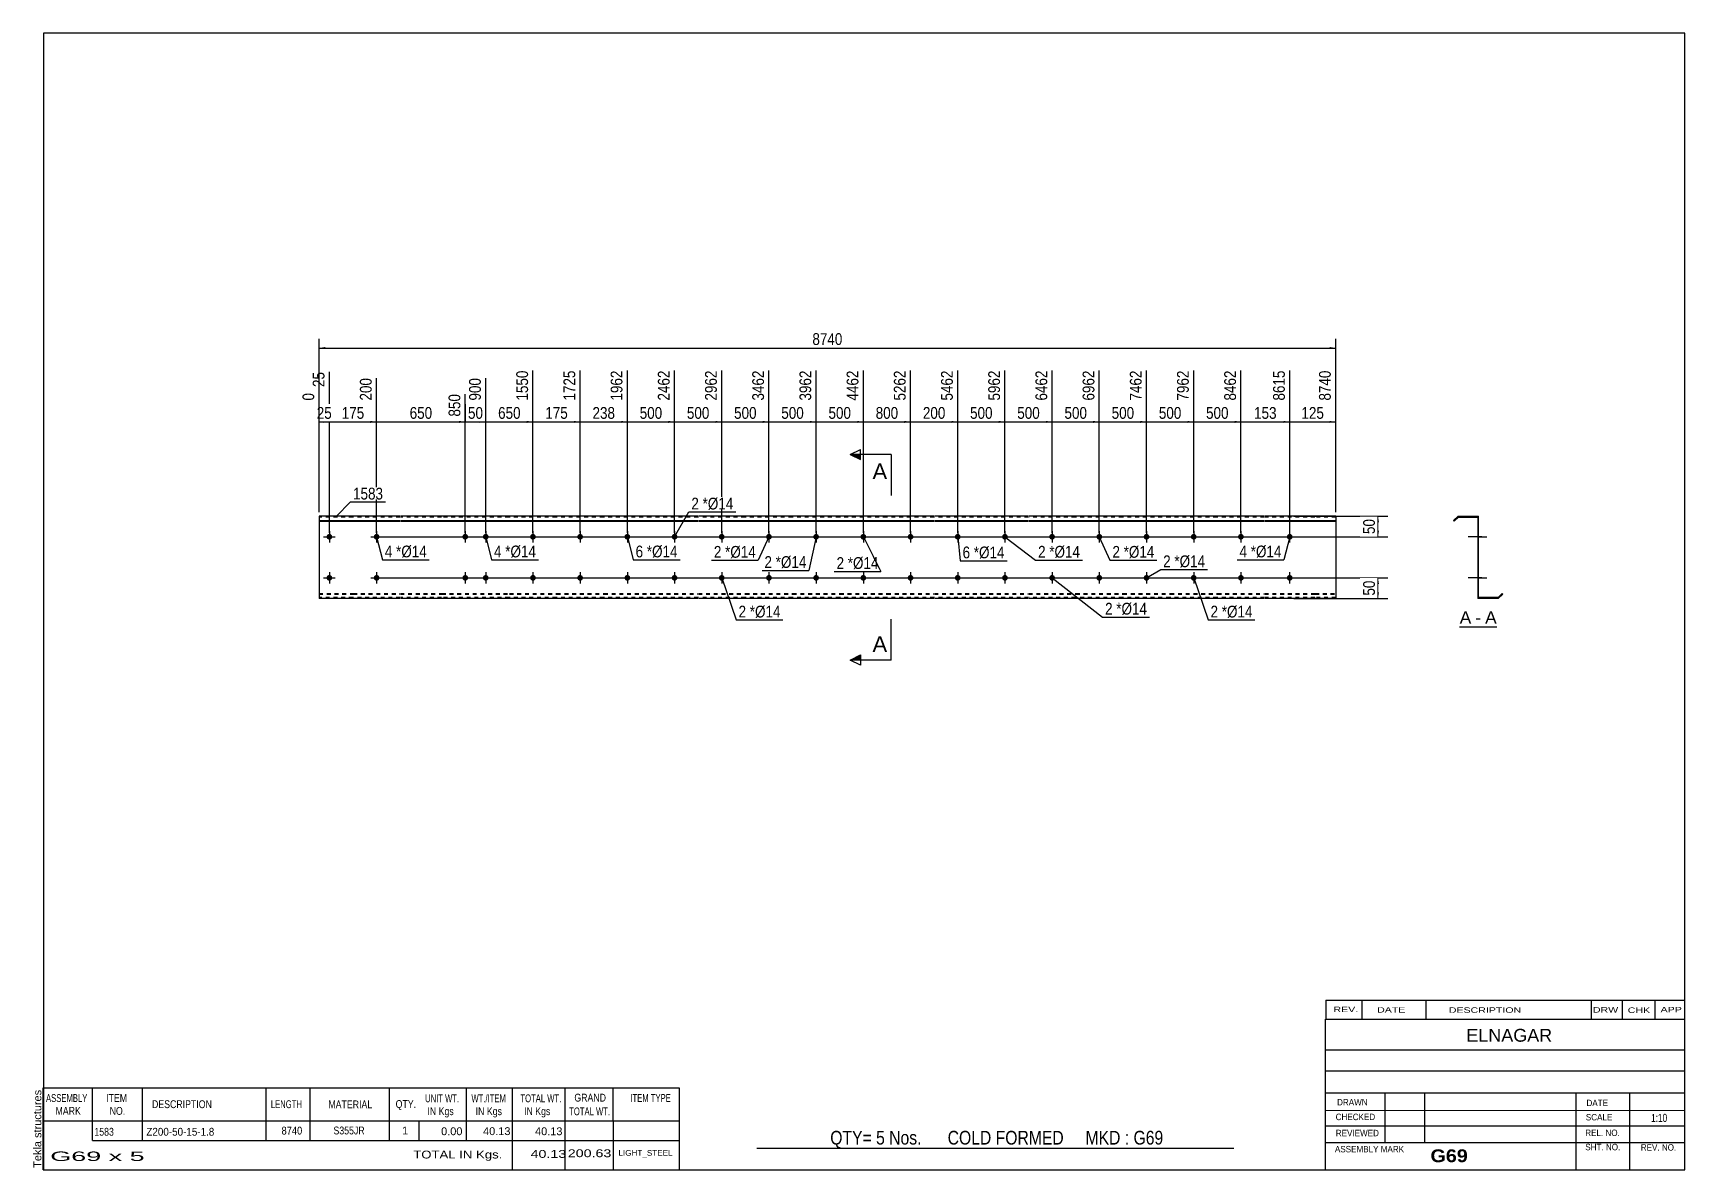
# Model space of a CAD drawing. Header units: millimetres. Extents: x -70 to 333, y -149 to 128.
import ezdxf

# ---------------------------------------------------------------- set-up
doc = ezdxf.new("R2010")
doc.units = ezdxf.units.MM
doc.linetypes.add('DXK_LINE_DOT1', pattern=[1.8814, 0.9407, -0.9407])
doc.styles.add('Arial', font='ARIAL.TTF', dxfattribs={"height": 0.2})
doc.styles.add('Arial Bold', font='ARIALBD.TTF', dxfattribs={"height": 0.2})
doc.styles.add('Arial Narrow', font='ARIALN.TTF', dxfattribs={"height": 0.2})

# ---------------------------------------------------------------- blocks, each defined once
blk = doc.blocks.new('Unknown-629093119-1864')
at = {"color": 5, "linetype": 'Continuous'}
for p, q in [((332.8, 127.75), (-67.2, 127.75)), ((-67.2, 127.75), (-67.2, -149.25)), ((332.8, -149.25), (332.8, 127.75)), ((-67.2, -149.25), (332.8, -149.25))]:
    blk.add_line(p, q, dxfattribs=at)
at = {"color": 174, "linetype": 'Continuous', "style": 'Arial'}
blk.add_text('Tekla structures', height=1.9102, rotation=90, dxfattribs=at).set_placement((-67.7, -148.75))
blk = doc.blocks.new('Unknown-629093119-12 - 1243')
at = {"color": 7, "linetype": 'Continuous'}
blk.add_line((277.9, -16.95), (286.93, -16.95), dxfattribs=at)
at = {"color": 0, "linetype": 'Continuous'}
blk.add_wipeout([(280.74, -16.2), (280.74, -13), (277.9, -13), (277.9, -16.2)], dxfattribs=at)
blk.add_wipeout([(283.13, -16.2), (283.13, -13), (281.7, -13), (281.7, -16.2)], dxfattribs=at)
at = {"color": 96, "linetype": 'Continuous', "style": 'Arial'}
blk.add_text('A', height=3.06, dxfattribs=at).set_placement((277.9, -16.2))
at = {"color": 0, "linetype": 'Continuous'}
blk.add_wipeout([(286.93, -16.2), (286.93, -13), (284.09, -13), (284.09, -16.2)], dxfattribs=at)
at = {"color": 96, "linetype": 'Continuous', "style": 'Arial'}
for s, p in [('-', (281.7, -16.2)), ('A', (284.09, -16.2))]:
    blk.add_text(s, height=3.06, dxfattribs=at).set_placement(p)
blk = doc.blocks.new('Bolt-629093119-1223 - 1203')
at = {"linetype": 'Continuous'}
for points in [[(52.8, 5, -1), (51.4, 5, -1)], [(52.8, -5, -1), (51.4, -5, -1)]]:
    blk.add_hatch(color=3, dxfattribs=at).paths.add_polyline_path(points)
at = {"color": 3, "linetype": 'Continuous'}
for p, q in [((50.7, 5), (53.5, 5)), ((52.1, 6.4), (52.1, 3.6)), ((52.1, -3.6), (52.1, -6.4)), ((50.7, -5), (53.5, -5))]:
    blk.add_line(p, q, dxfattribs=at)
blk = doc.blocks.new('Part-629093119-1218 - 1203')
at = {"color": 2, "linetype": 'Continuous'}
for p, q in [((0, 10), (0, -10)), ((8.2, 10), (0, 10)), ((0, 8.94), (8.2, 8.94)), ((0, 8.81), (8.2, 8.81)), ((19.7, 10), (8.3, 10)), ((8.3, 8.94), (19.7, 8.94)), ((8.3, 8.81), (19.7, 8.81)), ((29.8, 10), (19.8, 10)), ((19.8, 8.94), (29.8, 8.94)), ((19.8, 8.81), (29.8, 8.81)), ((46.3, 10), (29.9, 10)), ((29.9, 8.94), (46.3, 8.94)), ((29.9, 8.81), (46.3, 8.81)), ((57.8, 10), (46.4, 10)), ((46.4, 8.94), (57.8, 8.94)), ((46.4, 8.81), (57.8, 8.81)), ((69.3, 10), (57.9, 10)), ((57.9, 8.94), (69.3, 8.94)), ((57.9, 8.81), (69.3, 8.81)), ((80.8, 10), (69.4, 10)), ((69.4, 8.94), (80.8, 8.94)), ((69.4, 8.81), (80.8, 8.81)), ((92.3, 10), (80.9, 10)), ((80.9, 8.94), (92.3, 8.94)), ((80.9, 8.81), (92.3, 8.81)), ((103.8, 10), (92.4, 10)), ((92.4, 8.94), (103.8, 8.94)), ((92.4, 8.81), (103.8, 8.81)), ((115.3, 10), (103.9, 10)), ((103.9, 8.94), (115.3, 8.94)), ((103.9, 8.81), (115.3, 8.81)), ((126.8, 10), (115.4, 10)), ((115.4, 8.94), (126.8, 8.94)), ((115.4, 8.81), (126.8, 8.81)), ((138.3, 10), (126.9, 10)), ((126.9, 8.94), (138.3, 8.94)), ((126.9, 8.81), (138.3, 8.81)), ((149.8, 10), (138.4, 10)), ((138.4, 8.94), (149.8, 8.94)), ((138.4, 8.81), (149.8, 8.81)), ((161.3, 10), (149.9, 10)), ((149.9, 8.94), (161.3, 8.94)), ((149.9, 8.81), (161.3, 8.81)), ((172.8, 10), (161.4, 10)), ((161.4, 8.94), (172.8, 8.94)), ((161.4, 8.81), (172.8, 8.81)), ((184.3, 10), (172.9, 10)), ((172.9, 8.94), (184.3, 8.94)), ((172.9, 8.81), (184.3, 8.81)), ((195.8, 10), (184.4, 10)), ((184.4, 8.94), (195.8, 8.94)), ((184.4, 8.81), (195.8, 8.81)), ((207.3, 10), (195.9, 10)), ((195.9, 8.94), (207.3, 8.94)), ((195.9, 8.81), (207.3, 8.81)), ((218.8, 10), (207.4, 10)), ((207.4, 8.94), (218.8, 8.94)), ((207.4, 8.81), (218.8, 8.81)), ((230.3, 10), (218.9, 10)), ((218.9, 8.94), (230.3, 8.94)), ((218.9, 8.81), (230.3, 8.81)), ((242.59, 10), (230.4, 10)), ((230.4, 8.94), (242.59, 8.94)), ((230.4, 8.81), (242.59, 8.81)), ((247.69, 10), (242.69, 10)), ((242.69, 8.94), (247.69, 8.94)), ((242.69, 8.81), (247.69, 8.81)), ((247.69, 10), (247.69, -10)), ((8.2, -10), (0, -10)), ((19.7, -10), (8.3, -10)), ((29.8, -10), (19.8, -10)), ((46.3, -10), (29.9, -10)), ((57.8, -10), (46.4, -10)), ((69.3, -10), (57.9, -10)), ((80.8, -10), (69.4, -10)), ((92.3, -10), (80.9, -10)), ((103.8, -10), (92.4, -10)), ((115.3, -10), (103.9, -10)), ((126.8, -10), (115.4, -10)), ((138.3, -10), (126.9, -10)), ((149.8, -10), (138.4, -10)), ((161.3, -10), (149.9, -10)), ((172.8, -10), (161.4, -10)), ((184.3, -10), (172.9, -10)), ((195.8, -10), (184.4, -10)), ((207.3, -10), (195.9, -10)), ((218.8, -10), (207.4, -10)), ((230.3, -10), (218.9, -10)), ((242.59, -10), (230.4, -10)), ((247.69, -10), (242.69, -10))]:
    blk.add_line(p, q, dxfattribs=at)
at = {"color": 7, "linetype": 'DXK_LINE_DOT1'}
for p, q in [((8.2, 9.82), (0, 9.82)), ((19.7, 9.82), (8.3, 9.82)), ((29.8, 9.82), (19.8, 9.82)), ((46.3, 9.82), (29.9, 9.82)), ((57.8, 9.82), (46.4, 9.82)), ((69.3, 9.82), (57.9, 9.82)), ((80.8, 9.82), (69.4, 9.82)), ((92.3, 9.82), (80.9, 9.82)), ((103.8, 9.82), (92.4, 9.82)), ((115.3, 9.82), (103.9, 9.82)), ((126.8, 9.82), (115.4, 9.82)), ((138.3, 9.82), (126.9, 9.82)), ((149.8, 9.82), (138.4, 9.82)), ((161.3, 9.82), (149.9, 9.82)), ((172.8, 9.82), (161.4, 9.82)), ((184.3, 9.82), (172.9, 9.82)), ((195.8, 9.82), (184.4, 9.82)), ((207.3, 9.82), (195.9, 9.82)), ((218.8, 9.82), (207.4, 9.82)), ((230.3, 9.82), (218.9, 9.82)), ((242.59, 9.82), (230.4, 9.82)), ((247.69, 9.82), (242.69, 9.82)), ((0, -8.81), (8.2, -8.81)), ((0, -8.94), (8.2, -8.94)), ((8.2, -9.82), (0, -9.82)), ((8.3, -8.81), (19.7, -8.81)), ((8.3, -8.94), (19.7, -8.94)), ((19.7, -9.82), (8.3, -9.82)), ((19.8, -8.81), (29.8, -8.81)), ((19.8, -8.94), (29.8, -8.94)), ((29.8, -9.82), (19.8, -9.82)), ((29.9, -8.81), (46.3, -8.81)), ((29.9, -8.94), (46.3, -8.94)), ((46.3, -9.82), (29.9, -9.82)), ((46.4, -8.81), (57.8, -8.81)), ((46.4, -8.94), (57.8, -8.94)), ((57.8, -9.82), (46.4, -9.82)), ((57.9, -8.81), (69.3, -8.81)), ((57.9, -8.94), (69.3, -8.94)), ((69.3, -9.82), (57.9, -9.82)), ((69.4, -8.81), (80.8, -8.81)), ((69.4, -8.94), (80.8, -8.94)), ((80.8, -9.82), (69.4, -9.82)), ((80.9, -8.81), (92.3, -8.81)), ((80.9, -8.94), (92.3, -8.94)), ((92.3, -9.82), (80.9, -9.82)), ((92.4, -8.81), (103.8, -8.81)), ((92.4, -8.94), (103.8, -8.94)), ((103.8, -9.82), (92.4, -9.82)), ((103.9, -8.81), (115.3, -8.81)), ((103.9, -8.94), (115.3, -8.94)), ((115.3, -9.82), (103.9, -9.82)), ((115.4, -8.81), (126.8, -8.81)), ((115.4, -8.94), (126.8, -8.94)), ((126.8, -9.82), (115.4, -9.82)), ((126.9, -8.81), (138.3, -8.81)), ((126.9, -8.94), (138.3, -8.94)), ((138.3, -9.82), (126.9, -9.82)), ((138.4, -8.81), (149.8, -8.81)), ((138.4, -8.94), (149.8, -8.94)), ((149.8, -9.82), (138.4, -9.82)), ((149.9, -8.81), (161.3, -8.81)), ((149.9, -8.94), (161.3, -8.94)), ((161.3, -9.82), (149.9, -9.82)), ((161.4, -8.81), (172.8, -8.81)), ((161.4, -8.94), (172.8, -8.94)), ((172.8, -9.82), (161.4, -9.82)), ((172.9, -8.81), (184.3, -8.81)), ((172.9, -8.94), (184.3, -8.94)), ((184.3, -9.82), (172.9, -9.82)), ((184.4, -8.81), (195.8, -8.81)), ((184.4, -8.94), (195.8, -8.94)), ((195.8, -9.82), (184.4, -9.82)), ((195.9, -8.81), (207.3, -8.81)), ((195.9, -8.94), (207.3, -8.94)), ((207.3, -9.82), (195.9, -9.82)), ((207.4, -8.81), (218.8, -8.81)), ((207.4, -8.94), (218.8, -8.94)), ((218.8, -9.82), (207.4, -9.82)), ((218.9, -8.81), (230.3, -8.81)), ((218.9, -8.94), (230.3, -8.94)), ((230.3, -9.82), (218.9, -9.82)), ((230.4, -8.81), (242.59, -8.81)), ((230.4, -8.94), (242.59, -8.94)), ((242.59, -9.82), (230.4, -9.82)), ((242.69, -8.81), (247.69, -8.81)), ((242.69, -8.94), (247.69, -8.94)), ((247.69, -9.82), (242.69, -9.82))]:
    blk.add_line(p, q, dxfattribs=at)
blk = doc.blocks.new('Bolt-629093119-1219 - 1203')
at = {"linetype": 'Continuous'}
for points in [[(144.8, 5, -1), (143.4, 5, -1)], [(144.8, -5, -1), (143.4, -5, -1)]]:
    blk.add_hatch(color=3, dxfattribs=at).paths.add_polyline_path(points)
at = {"color": 3, "linetype": 'Continuous'}
for p, q in [((142.7, 5), (145.5, 5)), ((144.1, 6.4), (144.1, 3.6)), ((144.1, -3.6), (144.1, -6.4)), ((142.7, -5), (145.5, -5))]:
    blk.add_line(p, q, dxfattribs=at)
blk = doc.blocks.new('Bolt-629093119-1220 - 1203')
at = {"linetype": 'Continuous'}
for points in [[(144.8, 5, -1), (143.4, 5, -1)], [(144.8, -5, -1), (143.4, -5, -1)]]:
    blk.add_hatch(color=3, dxfattribs=at).paths.add_polyline_path(points)
at = {"color": 3, "linetype": 'Continuous'}
for p, q in [((142.7, 5), (145.5, 5)), ((144.1, 6.4), (144.1, 3.6)), ((144.1, -3.6), (144.1, -6.4)), ((142.7, -5), (145.5, -5))]:
    blk.add_line(p, q, dxfattribs=at)
blk = doc.blocks.new('Bolt-629093119-1221 - 1203')
at = {"linetype": 'Continuous'}
for points in [[(235.8, 5, -1), (237.2, 5, -1)], [(235.8, -5, -1), (237.2, -5, -1)]]:
    blk.add_hatch(color=3, dxfattribs=at).paths.add_polyline_path(points)
at = {"color": 3, "linetype": 'Continuous'}
for p, q in [((235.1, 5), (237.9, 5)), ((236.5, 3.6), (236.5, 6.4)), ((236.5, -6.4), (236.5, -3.6)), ((235.1, -5), (237.9, -5))]:
    blk.add_line(p, q, dxfattribs=at)
blk = doc.blocks.new('Bolt-629093119-1222 - 1203')
at = {"linetype": 'Continuous'}
for points in [[(64.3, 5, -1), (62.9, 5, -1)], [(64.3, -5, -1), (62.9, -5, -1)]]:
    blk.add_hatch(color=3, dxfattribs=at).paths.add_polyline_path(points)
at = {"color": 3, "linetype": 'Continuous'}
for p, q in [((62.2, 5), (65, 5)), ((63.6, 6.4), (63.6, 3.6)), ((63.6, -3.6), (63.6, -6.4)), ((62.2, -5), (65, -5))]:
    blk.add_line(p, q, dxfattribs=at)
blk = doc.blocks.new('Bolt-629093119-1224 - 1203')
at = {"linetype": 'Continuous'}
for points in [[(41.3, 5, -1), (39.9, 5, -1)], [(41.3, -5, -1), (39.9, -5, -1)]]:
    blk.add_hatch(color=3, dxfattribs=at).paths.add_polyline_path(points)
at = {"color": 3, "linetype": 'Continuous'}
for p, q in [((39.2, 5), (42, 5)), ((40.6, 6.4), (40.6, 3.6)), ((40.6, -3.6), (40.6, -6.4)), ((39.2, -5), (42, -5))]:
    blk.add_line(p, q, dxfattribs=at)
blk = doc.blocks.new('Bolt-629093119-1225 - 1203')
at = {"linetype": 'Continuous'}
for points in [[(36.3, 5, -1), (34.9, 5, -1)], [(36.3, -5, -1), (34.9, -5, -1)]]:
    blk.add_hatch(color=3, dxfattribs=at).paths.add_polyline_path(points)
at = {"color": 3, "linetype": 'Continuous'}
for p, q in [((34.2, 5), (37, 5)), ((35.6, 6.4), (35.6, 3.6)), ((35.6, -3.6), (35.6, -6.4)), ((34.2, -5), (37, -5))]:
    blk.add_line(p, q, dxfattribs=at)
blk = doc.blocks.new('Bolt-629093119-1226 - 1203')
at = {"linetype": 'Continuous'}
for points in [[(14.7, 5, -1), (13.3, 5, -1)], [(14.7, -5, -1), (13.3, -5, -1)]]:
    blk.add_hatch(color=3, dxfattribs=at).paths.add_polyline_path(points)
at = {"color": 3, "linetype": 'Continuous'}
for p, q in [((12.6, 5), (15.4, 5)), ((14, 6.4), (14, 3.6)), ((14, -3.6), (14, -6.4)), ((12.6, -5), (15.4, -5))]:
    blk.add_line(p, q, dxfattribs=at)
blk = doc.blocks.new('Bolt-629093119-1227 - 1203')
at = {"linetype": 'Continuous'}
for points in [[(3.2, 5, -1), (1.8, 5, -1)], [(3.2, -5, -1), (1.8, -5, -1)]]:
    blk.add_hatch(color=3, dxfattribs=at).paths.add_polyline_path(points)
at = {"color": 3, "linetype": 'Continuous'}
for p, q in [((1.1, 5), (3.9, 5)), ((2.5, 6.4), (2.5, 3.6)), ((2.5, -3.6), (2.5, -6.4)), ((1.1, -5), (3.9, -5))]:
    blk.add_line(p, q, dxfattribs=at)
blk = doc.blocks.new('Bolt-629093119-1228 - 1203')
at = {"linetype": 'Continuous'}
for points in [[(156.3, 5, -1), (154.9, 5, -1)], [(156.3, -5, -1), (154.9, -5, -1)]]:
    blk.add_hatch(color=3, dxfattribs=at).paths.add_polyline_path(points)
at = {"color": 3, "linetype": 'Continuous'}
for p, q in [((154.2, 5), (157, 5)), ((155.6, 6.4), (155.6, 3.6)), ((155.6, -3.6), (155.6, -6.4)), ((154.2, -5), (157, -5))]:
    blk.add_line(p, q, dxfattribs=at)
blk = doc.blocks.new('Bolt-629093119-1229 - 1203')
at = {"linetype": 'Continuous'}
for points in [[(167.8, 5, -1), (166.4, 5, -1)], [(167.8, -5, -1), (166.4, -5, -1)]]:
    blk.add_hatch(color=3, dxfattribs=at).paths.add_polyline_path(points)
at = {"color": 3, "linetype": 'Continuous'}
for p, q in [((165.7, 5), (168.5, 5)), ((167.1, 6.4), (167.1, 3.6)), ((167.1, -3.6), (167.1, -6.4)), ((165.7, -5), (168.5, -5))]:
    blk.add_line(p, q, dxfattribs=at)
blk = doc.blocks.new('Bolt-629093119-1230 - 1203')
at = {"linetype": 'Continuous'}
for points in [[(179.3, 5, -1), (177.9, 5, -1)], [(179.3, -5, -1), (177.9, -5, -1)]]:
    blk.add_hatch(color=3, dxfattribs=at).paths.add_polyline_path(points)
at = {"color": 3, "linetype": 'Continuous'}
for p, q in [((177.2, 5), (180, 5)), ((178.6, 6.4), (178.6, 3.6)), ((178.6, -3.6), (178.6, -6.4)), ((177.2, -5), (180, -5))]:
    blk.add_line(p, q, dxfattribs=at)
blk = doc.blocks.new('Bolt-629093119-1231 - 1203')
at = {"linetype": 'Continuous'}
for points in [[(190.8, 5, -1), (189.4, 5, -1)], [(190.8, -5, -1), (189.4, -5, -1)]]:
    blk.add_hatch(color=3, dxfattribs=at).paths.add_polyline_path(points)
at = {"color": 3, "linetype": 'Continuous'}
for p, q in [((188.7, 5), (191.5, 5)), ((190.1, 6.4), (190.1, 3.6)), ((190.1, -3.6), (190.1, -6.4)), ((188.7, -5), (191.5, -5))]:
    blk.add_line(p, q, dxfattribs=at)
blk = doc.blocks.new('Bolt-629093119-1232 - 1203')
at = {"linetype": 'Continuous'}
for points in [[(202.3, 5, -1), (200.9, 5, -1)], [(202.3, -5, -1), (200.9, -5, -1)]]:
    blk.add_hatch(color=3, dxfattribs=at).paths.add_polyline_path(points)
at = {"color": 3, "linetype": 'Continuous'}
for p, q in [((200.2, 5), (203, 5)), ((201.6, 6.4), (201.6, 3.6)), ((201.6, -3.6), (201.6, -6.4)), ((200.2, -5), (203, -5))]:
    blk.add_line(p, q, dxfattribs=at)
blk = doc.blocks.new('Bolt-629093119-1233 - 1203')
at = {"linetype": 'Continuous'}
for points in [[(213.8, 5, -1), (212.4, 5, -1)], [(213.8, -5, -1), (212.4, -5, -1)]]:
    blk.add_hatch(color=3, dxfattribs=at).paths.add_polyline_path(points)
at = {"color": 3, "linetype": 'Continuous'}
for p, q in [((211.7, 5), (214.5, 5)), ((213.1, 6.4), (213.1, 3.6)), ((213.1, -3.6), (213.1, -6.4)), ((211.7, -5), (214.5, -5))]:
    blk.add_line(p, q, dxfattribs=at)
blk = doc.blocks.new('Bolt-629093119-1234 - 1203')
at = {"linetype": 'Continuous'}
for points in [[(225.3, 5, -1), (223.9, 5, -1)], [(225.3, -5, -1), (223.9, -5, -1)]]:
    blk.add_hatch(color=3, dxfattribs=at).paths.add_polyline_path(points)
at = {"color": 3, "linetype": 'Continuous'}
for p, q in [((223.2, 5), (226, 5)), ((224.6, 6.4), (224.6, 3.6)), ((224.6, -3.6), (224.6, -6.4)), ((223.2, -5), (226, -5))]:
    blk.add_line(p, q, dxfattribs=at)
blk = doc.blocks.new('Bolt-629093119-1235 - 1203')
at = {"linetype": 'Continuous'}
for points in [[(133.3, 5, -1), (131.9, 5, -1)], [(133.3, -5, -1), (131.9, -5, -1)]]:
    blk.add_hatch(color=3, dxfattribs=at).paths.add_polyline_path(points)
at = {"color": 3, "linetype": 'Continuous'}
for p, q in [((131.2, 5), (134, 5)), ((132.6, 6.4), (132.6, 3.6)), ((132.6, -3.6), (132.6, -6.4)), ((131.2, -5), (134, -5))]:
    blk.add_line(p, q, dxfattribs=at)
blk = doc.blocks.new('Bolt-629093119-1236 - 1203')
at = {"linetype": 'Continuous'}
for points in [[(121.8, 5, -1), (120.4, 5, -1)], [(121.8, -5, -1), (120.4, -5, -1)]]:
    blk.add_hatch(color=3, dxfattribs=at).paths.add_polyline_path(points)
at = {"color": 3, "linetype": 'Continuous'}
for p, q in [((119.7, 5), (122.5, 5)), ((121.1, 6.4), (121.1, 3.6)), ((121.1, -3.6), (121.1, -6.4)), ((119.7, -5), (122.5, -5))]:
    blk.add_line(p, q, dxfattribs=at)
blk = doc.blocks.new('Bolt-629093119-1237 - 1203')
at = {"linetype": 'Continuous'}
for points in [[(110.3, 5, -1), (108.9, 5, -1)], [(110.3, -5, -1), (108.9, -5, -1)]]:
    blk.add_hatch(color=3, dxfattribs=at).paths.add_polyline_path(points)
at = {"color": 3, "linetype": 'Continuous'}
for p, q in [((108.2, 5), (111, 5)), ((109.6, 6.4), (109.6, 3.6)), ((109.6, -3.6), (109.6, -6.4)), ((108.2, -5), (111, -5))]:
    blk.add_line(p, q, dxfattribs=at)
blk = doc.blocks.new('Bolt-629093119-1238 - 1203')
at = {"linetype": 'Continuous'}
for points in [[(98.8, 5, -1), (97.4, 5, -1)], [(98.8, -5, -1), (97.4, -5, -1)]]:
    blk.add_hatch(color=3, dxfattribs=at).paths.add_polyline_path(points)
at = {"color": 3, "linetype": 'Continuous'}
for p, q in [((96.7, 5), (99.5, 5)), ((98.1, 6.4), (98.1, 3.6)), ((98.1, -3.6), (98.1, -6.4)), ((96.7, -5), (99.5, -5))]:
    blk.add_line(p, q, dxfattribs=at)
blk = doc.blocks.new('Bolt-629093119-1239 - 1203')
at = {"linetype": 'Continuous'}
for points in [[(87.3, 5, -1), (85.9, 5, -1)], [(87.3, -5, -1), (85.9, -5, -1)]]:
    blk.add_hatch(color=3, dxfattribs=at).paths.add_polyline_path(points)
at = {"color": 3, "linetype": 'Continuous'}
for p, q in [((85.2, 5), (88, 5)), ((86.6, 6.4), (86.6, 3.6)), ((86.6, -3.6), (86.6, -6.4)), ((85.2, -5), (88, -5))]:
    blk.add_line(p, q, dxfattribs=at)
blk = doc.blocks.new('Bolt-629093119-1240 - 1203')
at = {"linetype": 'Continuous'}
for points in [[(75.8, 5, -1), (74.4, 5, -1)], [(75.8, -5, -1), (74.4, -5, -1)]]:
    blk.add_hatch(color=3, dxfattribs=at).paths.add_polyline_path(points)
at = {"color": 3, "linetype": 'Continuous'}
for p, q in [((73.7, 5), (76.5, 5)), ((75.1, 6.4), (75.1, 3.6)), ((75.1, -3.6), (75.1, -6.4)), ((73.7, -5), (76.5, -5))]:
    blk.add_line(p, q, dxfattribs=at)
blk = doc.blocks.new('Bolt-629093119-1248 - 1243')
at = {"linetype": 'Continuous'}
for points in [[(282.32, 5.7), (282.32, 4.3), (282.5, 4.3), (282.5, 5.7)], [(282.32, -4.3), (282.32, -5.7), (282.5, -5.7), (282.5, -4.3)]]:
    blk.add_hatch(color=3, dxfattribs=at).paths.add_polyline_path(points)
at = {"color": 3, "linetype": 'Continuous'}
for p, q in [((283.3, 5), (280, 5)), ((282.5, 5.7), (282.32, 5.7)), ((282.5, 4.3), (282.32, 4.3)), ((283.3, -5), (280, -5)), ((282.5, -4.3), (282.32, -4.3)), ((282.5, -5.7), (282.32, -5.7))]:
    blk.add_line(p, q, dxfattribs=at)
blk = doc.blocks.new('Bolt-629093119-1264 - 1243')
at = {"linetype": 'Continuous'}
for points in [[(282.5, 4.3), (282.5, 5.7), (282.32, 5.7), (282.32, 4.3)], [(282.5, -5.7), (282.5, -4.3), (282.32, -4.3), (282.32, -5.7)]]:
    blk.add_hatch(color=3, dxfattribs=at).paths.add_polyline_path(points)
at = {"color": 3, "linetype": 'Continuous'}
for p, q in [((282.32, 5.7), (282.5, 5.7)), ((282.32, 5), (284.5, 5)), ((282.32, 4.3), (282.5, 4.3)), ((282.32, -4.3), (282.5, -4.3)), ((282.32, -5), (284.5, -5)), ((282.32, -5.7), (282.5, -5.7))]:
    blk.add_line(p, q, dxfattribs=at)
blk = doc.blocks.new('Part-629093119-1245 - 1243')
at = {"color": 2, "linetype": 'Continuous'}
for p, q in [((277.5, 10), (276.44, 8.94)), ((276.44, 8.94), (276.57, 8.81)), ((276.57, 8.81), (277.58, 9.82)), ((277.5, 10), (282.5, 10)), ((277.58, 9.82), (282.32, 9.82)), ((282.32, 9.82), (282.32, -10)), ((282.5, -9.82), (282.5, 10)), ((287.32, -10), (282.32, -10)), ((287.25, -9.82), (282.5, -9.82)), ((288.26, -8.81), (287.25, -9.82)), ((287.32, -10), (288.39, -8.94)), ((288.39, -8.94), (288.26, -8.81))]:
    blk.add_line(p, q, dxfattribs=at)
blk = doc.blocks.new('Bolt-629093119-1246 - 1243')
at = {"linetype": 'Continuous'}
for points in [[(282.5, 4.3), (282.5, 5.7), (282.32, 5.7), (282.32, 4.3)], [(282.5, -5.7), (282.5, -4.3), (282.32, -4.3), (282.32, -5.7)]]:
    blk.add_hatch(color=3, dxfattribs=at).paths.add_polyline_path(points)
at = {"color": 3, "linetype": 'Continuous'}
for p, q in [((282.32, 5.7), (282.5, 5.7)), ((282.32, 5), (284.5, 5)), ((282.32, 4.3), (282.5, 4.3)), ((282.32, -4.3), (282.5, -4.3)), ((282.32, -5), (284.5, -5)), ((282.32, -5.7), (282.5, -5.7))]:
    blk.add_line(p, q, dxfattribs=at)
blk = doc.blocks.new('Bolt-629093119-1247 - 1243')
at = {"linetype": 'Continuous'}
for points in [[(282.5, 4.3), (282.5, 5.7), (282.32, 5.7), (282.32, 4.3)], [(282.5, -5.7), (282.5, -4.3), (282.32, -4.3), (282.32, -5.7)]]:
    blk.add_hatch(color=3, dxfattribs=at).paths.add_polyline_path(points)
at = {"color": 3, "linetype": 'Continuous'}
for p, q in [((282.32, 5.7), (282.5, 5.7)), ((282.32, 5), (284.5, 5)), ((282.32, 4.3), (282.5, 4.3)), ((282.32, -4.3), (282.5, -4.3)), ((282.32, -5), (284.5, -5)), ((282.32, -5.7), (282.5, -5.7))]:
    blk.add_line(p, q, dxfattribs=at)
blk = doc.blocks.new('Bolt-629093119-1249 - 1243')
at = {"linetype": 'Continuous'}
for points in [[(282.5, 4.3), (282.5, 5.7), (282.32, 5.7), (282.32, 4.3)], [(282.5, -5.7), (282.5, -4.3), (282.32, -4.3), (282.32, -5.7)]]:
    blk.add_hatch(color=3, dxfattribs=at).paths.add_polyline_path(points)
at = {"color": 3, "linetype": 'Continuous'}
for p, q in [((282.32, 5.7), (282.5, 5.7)), ((282.32, 5), (284.5, 5)), ((282.32, 4.3), (282.5, 4.3)), ((282.32, -4.3), (282.5, -4.3)), ((282.32, -5), (284.5, -5)), ((282.32, -5.7), (282.5, -5.7))]:
    blk.add_line(p, q, dxfattribs=at)
blk = doc.blocks.new('Bolt-629093119-1250 - 1243')
at = {"linetype": 'Continuous'}
for points in [[(282.5, 4.3), (282.5, 5.7), (282.32, 5.7), (282.32, 4.3)], [(282.5, -5.7), (282.5, -4.3), (282.32, -4.3), (282.32, -5.7)]]:
    blk.add_hatch(color=3, dxfattribs=at).paths.add_polyline_path(points)
at = {"color": 3, "linetype": 'Continuous'}
for p, q in [((282.32, 5.7), (282.5, 5.7)), ((282.32, 5), (284.5, 5)), ((282.32, 4.3), (282.5, 4.3)), ((282.32, -4.3), (282.5, -4.3)), ((282.32, -5), (284.5, -5)), ((282.32, -5.7), (282.5, -5.7))]:
    blk.add_line(p, q, dxfattribs=at)
blk = doc.blocks.new('Bolt-629093119-1251 - 1243')
at = {"linetype": 'Continuous'}
for points in [[(282.5, 4.3), (282.5, 5.7), (282.32, 5.7), (282.32, 4.3)], [(282.5, -5.7), (282.5, -4.3), (282.32, -4.3), (282.32, -5.7)]]:
    blk.add_hatch(color=3, dxfattribs=at).paths.add_polyline_path(points)
at = {"color": 3, "linetype": 'Continuous'}
for p, q in [((282.32, 5.7), (282.5, 5.7)), ((282.32, 5), (284.5, 5)), ((282.32, 4.3), (282.5, 4.3)), ((282.32, -4.3), (282.5, -4.3)), ((282.32, -5), (284.5, -5)), ((282.32, -5.7), (282.5, -5.7))]:
    blk.add_line(p, q, dxfattribs=at)
blk = doc.blocks.new('Bolt-629093119-1252 - 1243')
at = {"linetype": 'Continuous'}
for points in [[(282.5, 4.3), (282.5, 5.7), (282.32, 5.7), (282.32, 4.3)], [(282.5, -5.7), (282.5, -4.3), (282.32, -4.3), (282.32, -5.7)]]:
    blk.add_hatch(color=3, dxfattribs=at).paths.add_polyline_path(points)
at = {"color": 3, "linetype": 'Continuous'}
for p, q in [((282.32, 5.7), (282.5, 5.7)), ((282.32, 5), (284.5, 5)), ((282.32, 4.3), (282.5, 4.3)), ((282.32, -4.3), (282.5, -4.3)), ((282.32, -5), (284.5, -5)), ((282.32, -5.7), (282.5, -5.7))]:
    blk.add_line(p, q, dxfattribs=at)
blk = doc.blocks.new('Bolt-629093119-1253 - 1243')
at = {"linetype": 'Continuous'}
for points in [[(282.5, 4.3), (282.5, 5.7), (282.32, 5.7), (282.32, 4.3)], [(282.5, -5.7), (282.5, -4.3), (282.32, -4.3), (282.32, -5.7)]]:
    blk.add_hatch(color=3, dxfattribs=at).paths.add_polyline_path(points)
at = {"color": 3, "linetype": 'Continuous'}
for p, q in [((282.32, 5.7), (282.5, 5.7)), ((282.32, 5), (284.5, 5)), ((282.32, 4.3), (282.5, 4.3)), ((282.32, -4.3), (282.5, -4.3)), ((282.32, -5), (284.5, -5)), ((282.32, -5.7), (282.5, -5.7))]:
    blk.add_line(p, q, dxfattribs=at)
blk = doc.blocks.new('Bolt-629093119-1254 - 1243')
at = {"linetype": 'Continuous'}
for points in [[(282.5, 4.3), (282.5, 5.7), (282.32, 5.7), (282.32, 4.3)], [(282.5, -5.7), (282.5, -4.3), (282.32, -4.3), (282.32, -5.7)]]:
    blk.add_hatch(color=3, dxfattribs=at).paths.add_polyline_path(points)
at = {"color": 3, "linetype": 'Continuous'}
for p, q in [((282.32, 5.7), (282.5, 5.7)), ((282.32, 5), (284.5, 5)), ((282.32, 4.3), (282.5, 4.3)), ((282.32, -4.3), (282.5, -4.3)), ((282.32, -5), (284.5, -5)), ((282.32, -5.7), (282.5, -5.7))]:
    blk.add_line(p, q, dxfattribs=at)
blk = doc.blocks.new('Bolt-629093119-1255 - 1243')
at = {"linetype": 'Continuous'}
for points in [[(282.5, 4.3), (282.5, 5.7), (282.32, 5.7), (282.32, 4.3)], [(282.5, -5.7), (282.5, -4.3), (282.32, -4.3), (282.32, -5.7)]]:
    blk.add_hatch(color=3, dxfattribs=at).paths.add_polyline_path(points)
at = {"color": 3, "linetype": 'Continuous'}
for p, q in [((282.32, 5.7), (282.5, 5.7)), ((282.32, 5), (284.5, 5)), ((282.32, 4.3), (282.5, 4.3)), ((282.32, -4.3), (282.5, -4.3)), ((282.32, -5), (284.5, -5)), ((282.32, -5.7), (282.5, -5.7))]:
    blk.add_line(p, q, dxfattribs=at)
blk = doc.blocks.new('Bolt-629093119-1256 - 1243')
at = {"linetype": 'Continuous'}
for points in [[(282.5, 4.3), (282.5, 5.7), (282.32, 5.7), (282.32, 4.3)], [(282.5, -5.7), (282.5, -4.3), (282.32, -4.3), (282.32, -5.7)]]:
    blk.add_hatch(color=3, dxfattribs=at).paths.add_polyline_path(points)
at = {"color": 3, "linetype": 'Continuous'}
for p, q in [((282.32, 5.7), (282.5, 5.7)), ((282.32, 5), (284.5, 5)), ((282.32, 4.3), (282.5, 4.3)), ((282.32, -4.3), (282.5, -4.3)), ((282.32, -5), (284.5, -5)), ((282.32, -5.7), (282.5, -5.7))]:
    blk.add_line(p, q, dxfattribs=at)
blk = doc.blocks.new('Bolt-629093119-1257 - 1243')
at = {"linetype": 'Continuous'}
for points in [[(282.5, 4.3), (282.5, 5.7), (282.32, 5.7), (282.32, 4.3)], [(282.5, -5.7), (282.5, -4.3), (282.32, -4.3), (282.32, -5.7)]]:
    blk.add_hatch(color=3, dxfattribs=at).paths.add_polyline_path(points)
at = {"color": 3, "linetype": 'Continuous'}
for p, q in [((282.32, 5.7), (282.5, 5.7)), ((282.32, 5), (284.5, 5)), ((282.32, 4.3), (282.5, 4.3)), ((282.32, -4.3), (282.5, -4.3)), ((282.32, -5), (284.5, -5)), ((282.32, -5.7), (282.5, -5.7))]:
    blk.add_line(p, q, dxfattribs=at)
blk = doc.blocks.new('Bolt-629093119-1258 - 1243')
at = {"linetype": 'Continuous'}
for points in [[(282.5, 4.3), (282.5, 5.7), (282.32, 5.7), (282.32, 4.3)], [(282.5, -5.7), (282.5, -4.3), (282.32, -4.3), (282.32, -5.7)]]:
    blk.add_hatch(color=3, dxfattribs=at).paths.add_polyline_path(points)
at = {"color": 3, "linetype": 'Continuous'}
for p, q in [((282.32, 5.7), (282.5, 5.7)), ((282.32, 5), (284.5, 5)), ((282.32, 4.3), (282.5, 4.3)), ((282.32, -4.3), (282.5, -4.3)), ((282.32, -5), (284.5, -5)), ((282.32, -5.7), (282.5, -5.7))]:
    blk.add_line(p, q, dxfattribs=at)
blk = doc.blocks.new('Bolt-629093119-1259 - 1243')
at = {"linetype": 'Continuous'}
for points in [[(282.5, 4.3), (282.5, 5.7), (282.32, 5.7), (282.32, 4.3)], [(282.5, -5.7), (282.5, -4.3), (282.32, -4.3), (282.32, -5.7)]]:
    blk.add_hatch(color=3, dxfattribs=at).paths.add_polyline_path(points)
at = {"color": 3, "linetype": 'Continuous'}
for p, q in [((282.32, 5.7), (282.5, 5.7)), ((282.32, 5), (284.5, 5)), ((282.32, 4.3), (282.5, 4.3)), ((282.32, -4.3), (282.5, -4.3)), ((282.32, -5), (284.5, -5)), ((282.32, -5.7), (282.5, -5.7))]:
    blk.add_line(p, q, dxfattribs=at)
blk = doc.blocks.new('Bolt-629093119-1260 - 1243')
at = {"linetype": 'Continuous'}
for points in [[(282.5, 4.3), (282.5, 5.7), (282.32, 5.7), (282.32, 4.3)], [(282.5, -5.7), (282.5, -4.3), (282.32, -4.3), (282.32, -5.7)]]:
    blk.add_hatch(color=3, dxfattribs=at).paths.add_polyline_path(points)
at = {"color": 3, "linetype": 'Continuous'}
for p, q in [((282.32, 5.7), (282.5, 5.7)), ((282.32, 5), (284.5, 5)), ((282.32, 4.3), (282.5, 4.3)), ((282.32, -4.3), (282.5, -4.3)), ((282.32, -5), (284.5, -5)), ((282.32, -5.7), (282.5, -5.7))]:
    blk.add_line(p, q, dxfattribs=at)
blk = doc.blocks.new('Bolt-629093119-1261 - 1243')
at = {"linetype": 'Continuous'}
for points in [[(282.5, 4.3), (282.5, 5.7), (282.32, 5.7), (282.32, 4.3)], [(282.5, -5.7), (282.5, -4.3), (282.32, -4.3), (282.32, -5.7)]]:
    blk.add_hatch(color=3, dxfattribs=at).paths.add_polyline_path(points)
at = {"color": 3, "linetype": 'Continuous'}
for p, q in [((282.32, 5.7), (282.5, 5.7)), ((282.32, 5), (284.5, 5)), ((282.32, 4.3), (282.5, 4.3)), ((282.32, -4.3), (282.5, -4.3)), ((282.32, -5), (284.5, -5)), ((282.32, -5.7), (282.5, -5.7))]:
    blk.add_line(p, q, dxfattribs=at)
blk = doc.blocks.new('Bolt-629093119-1262 - 1243')
at = {"linetype": 'Continuous'}
for points in [[(282.5, 4.3), (282.5, 5.7), (282.32, 5.7), (282.32, 4.3)], [(282.5, -5.7), (282.5, -4.3), (282.32, -4.3), (282.32, -5.7)]]:
    blk.add_hatch(color=3, dxfattribs=at).paths.add_polyline_path(points)
at = {"color": 3, "linetype": 'Continuous'}
for p, q in [((282.32, 5.7), (282.5, 5.7)), ((282.32, 5), (284.5, 5)), ((282.32, 4.3), (282.5, 4.3)), ((282.32, -4.3), (282.5, -4.3)), ((282.32, -5), (284.5, -5)), ((282.32, -5.7), (282.5, -5.7))]:
    blk.add_line(p, q, dxfattribs=at)
blk = doc.blocks.new('Bolt-629093119-1263 - 1243')
at = {"linetype": 'Continuous'}
for points in [[(282.5, 4.3), (282.5, 5.7), (282.32, 5.7), (282.32, 4.3)], [(282.5, -5.7), (282.5, -4.3), (282.32, -4.3), (282.32, -5.7)]]:
    blk.add_hatch(color=3, dxfattribs=at).paths.add_polyline_path(points)
at = {"color": 3, "linetype": 'Continuous'}
for p, q in [((282.32, 5.7), (282.5, 5.7)), ((282.32, 5), (284.5, 5)), ((282.32, 4.3), (282.5, 4.3)), ((282.32, -4.3), (282.5, -4.3)), ((282.32, -5), (284.5, -5)), ((282.32, -5.7), (282.5, -5.7))]:
    blk.add_line(p, q, dxfattribs=at)
blk = doc.blocks.new('Bolt-629093119-1265 - 1243')
at = {"linetype": 'Continuous'}
for points in [[(282.5, 4.3), (282.5, 5.7), (282.32, 5.7), (282.32, 4.3)], [(282.5, -5.7), (282.5, -4.3), (282.32, -4.3), (282.32, -5.7)]]:
    blk.add_hatch(color=3, dxfattribs=at).paths.add_polyline_path(points)
at = {"color": 3, "linetype": 'Continuous'}
for p, q in [((282.32, 5.7), (282.5, 5.7)), ((282.32, 5), (284.5, 5)), ((282.32, 4.3), (282.5, 4.3)), ((282.32, -4.3), (282.5, -4.3)), ((282.32, -5), (284.5, -5)), ((282.32, -5.7), (282.5, -5.7))]:
    blk.add_line(p, q, dxfattribs=at)
blk = doc.blocks.new('Bolt-629093119-1266 - 1243')
at = {"linetype": 'Continuous'}
for points in [[(282.5, 4.3), (282.5, 5.7), (282.32, 5.7), (282.32, 4.3)], [(282.5, -5.7), (282.5, -4.3), (282.32, -4.3), (282.32, -5.7)]]:
    blk.add_hatch(color=3, dxfattribs=at).paths.add_polyline_path(points)
at = {"color": 3, "linetype": 'Continuous'}
for p, q in [((282.32, 5.7), (282.5, 5.7)), ((282.32, 5), (284.5, 5)), ((282.32, 4.3), (282.5, 4.3)), ((282.32, -4.3), (282.5, -4.3)), ((282.32, -5), (284.5, -5)), ((282.32, -5.7), (282.5, -5.7))]:
    blk.add_line(p, q, dxfattribs=at)
blk = doc.blocks.new('Bolt-629093119-1267 - 1243')
at = {"linetype": 'Continuous'}
for points in [[(282.5, 4.3), (282.5, 5.7), (282.32, 5.7), (282.32, 4.3)], [(282.5, -5.7), (282.5, -4.3), (282.32, -4.3), (282.32, -5.7)]]:
    blk.add_hatch(color=3, dxfattribs=at).paths.add_polyline_path(points)
at = {"color": 3, "linetype": 'Continuous'}
for p, q in [((282.32, 5.7), (282.5, 5.7)), ((282.32, 5), (284.5, 5)), ((282.32, 4.3), (282.5, 4.3)), ((282.32, -4.3), (282.5, -4.3)), ((282.32, -5), (284.5, -5)), ((282.32, -5.7), (282.5, -5.7))]:
    blk.add_line(p, q, dxfattribs=at)
blk = doc.blocks.new('StraightDimension-629093119-1293 - 1203')
at = {"linetype": 'Continuous'}
blk.add_hatch(color=7, dxfattribs=at).paths.add_polyline_path([(223.1, 33.25), (224.6, 33), (223.1, 32.75)])
at = {"color": 7, "linetype": 'Continuous'}
for p, q in [((213.1, 6), (213.1, 45.51)), ((224.6, 6), (224.6, 45.51)), ((213.1, 33), (224.6, 33))]:
    blk.add_line(p, q, dxfattribs=at)
at = {"color": 0}
blk.add_wipeout([(222.19, 33.15), (222.19, 37.35), (215.51, 37.35), (215.51, 33.15)], dxfattribs=at)
at = {"color": 0, "linetype": 'Continuous'}
blk.add_wipeout([(224, 46.11), (219.8, 46.11), (219.8, 37.6), (224, 37.6)], dxfattribs=at)
at = {"color": 3, "linetype": 'Continuous', "style": 'Arial Narrow'}
blk.add_text('8462', height=2.863, rotation=90.0002, dxfattribs=at).set_placement((223.4, 38.2))
at = {"color": 3, "style": 'Arial Narrow'}
blk.add_text('500', height=2.863, dxfattribs=at).set_placement((216.11, 33.75))
blk = doc.blocks.new('StraightDimension-629093119-1303 - 1203')
at = {"linetype": 'Continuous'}
blk.add_hatch(color=7, dxfattribs=at).paths.add_polyline_path([(108.1, 33.25), (109.6, 33), (108.1, 32.75)])
at = {"color": 7, "linetype": 'Continuous'}
for p, q in [((98.1, 6), (98.1, 45.51)), ((109.6, 6), (109.6, 45.51)), ((98.1, 33), (109.6, 33))]:
    blk.add_line(p, q, dxfattribs=at)
at = {"color": 0}
blk.add_wipeout([(107.19, 33.15), (107.19, 37.35), (100.51, 37.35), (100.51, 33.15)], dxfattribs=at)
at = {"color": 0, "linetype": 'Continuous'}
blk.add_wipeout([(109, 46.11), (104.8, 46.11), (104.8, 37.6), (109, 37.6)], dxfattribs=at)
at = {"color": 3, "linetype": 'Continuous', "style": 'Arial Narrow'}
blk.add_text('3462', height=2.863, rotation=90.0002, dxfattribs=at).set_placement((108.4, 38.2))
at = {"color": 3, "style": 'Arial Narrow'}
blk.add_text('500', height=2.863, dxfattribs=at).set_placement((101.11, 33.75))
blk = doc.blocks.new('StraightDimension-629093119-1297 - 1203')
at = {"linetype": 'Continuous'}
blk.add_hatch(color=7, dxfattribs=at).paths.add_polyline_path([(177.1, 33.25), (178.6, 33), (177.1, 32.75)])
at = {"color": 7, "linetype": 'Continuous'}
for p, q in [((167.1, 6), (167.1, 45.51)), ((178.6, 6), (178.6, 45.51)), ((167.1, 33), (178.6, 33))]:
    blk.add_line(p, q, dxfattribs=at)
at = {"color": 0}
blk.add_wipeout([(176.19, 33.15), (176.19, 37.35), (169.51, 37.35), (169.51, 33.15)], dxfattribs=at)
at = {"color": 0, "linetype": 'Continuous'}
blk.add_wipeout([(178, 46.11), (173.8, 46.11), (173.8, 37.6), (178, 37.6)], dxfattribs=at)
at = {"color": 3, "linetype": 'Continuous', "style": 'Arial Narrow'}
blk.add_text('6462', height=2.863, rotation=90.0002, dxfattribs=at).set_placement((177.4, 38.2))
at = {"color": 3, "style": 'Arial Narrow'}
blk.add_text('500', height=2.863, dxfattribs=at).set_placement((170.11, 33.75))
blk = doc.blocks.new('StraightDimension-629093119-1292 - 1203')
at = {"linetype": 'Continuous'}
blk.add_hatch(color=7, dxfattribs=at).paths.add_polyline_path([(235, 33.25), (236.5, 33), (235, 32.75)])
at = {"color": 7, "linetype": 'Continuous'}
for p, q in [((224.6, 6), (224.6, 45.51)), ((236.5, 6), (236.5, 45.51)), ((224.6, 33), (236.5, 33))]:
    blk.add_line(p, q, dxfattribs=at)
at = {"color": 0}
blk.add_wipeout([(233.89, 33.15), (233.89, 37.35), (227.21, 37.35), (227.21, 33.15)], dxfattribs=at)
at = {"color": 0, "linetype": 'Continuous'}
blk.add_wipeout([(235.9, 46.11), (231.7, 46.11), (231.7, 37.6), (235.9, 37.6)], dxfattribs=at)
at = {"color": 3, "linetype": 'Continuous', "style": 'Arial Narrow'}
blk.add_text('8615', height=2.863, rotation=90.0002, dxfattribs=at).set_placement((235.3, 38.2))
at = {"color": 3, "style": 'Arial Narrow'}
blk.add_text('153', height=2.863, dxfattribs=at).set_placement((227.81, 33.75))
blk = doc.blocks.new('StraightDimension-629093119-1291 - 1203')
at = {"linetype": 'Continuous'}
blk.add_hatch(color=7, dxfattribs=at).paths.add_polyline_path([(246.19, 33.25), (247.69, 33), (246.19, 32.75)])
at = {"color": 7, "linetype": 'Continuous'}
for p, q in [((236.5, 6), (236.5, 45.51)), ((247.69, 11), (247.69, 45.51)), ((236.5, 33), (247.69, 33))]:
    blk.add_line(p, q, dxfattribs=at)
at = {"color": 0}
blk.add_wipeout([(245.44, 33.15), (245.44, 37.35), (238.75, 37.35), (238.75, 33.15)], dxfattribs=at)
at = {"color": 0, "linetype": 'Continuous'}
blk.add_wipeout([(247.09, 46.11), (242.89, 46.11), (242.89, 37.6), (247.09, 37.6)], dxfattribs=at)
at = {"color": 3, "linetype": 'Continuous', "style": 'Arial Narrow'}
blk.add_text('8740', height=2.863, rotation=90.0002, dxfattribs=at).set_placement((246.49, 38.2))
at = {"color": 3, "style": 'Arial Narrow'}
blk.add_text('125', height=2.863, dxfattribs=at).set_placement((239.35, 33.75))
blk = doc.blocks.new('StraightDimension-629093119-1301 - 1203')
at = {"linetype": 'Continuous'}
blk.add_hatch(color=7, dxfattribs=at).paths.add_polyline_path([(131.1, 33.25), (132.6, 33), (131.1, 32.75)])
at = {"color": 7, "linetype": 'Continuous'}
for p, q in [((121.1, 6), (121.1, 45.51)), ((132.6, 6), (132.6, 45.51)), ((121.1, 33), (132.6, 33))]:
    blk.add_line(p, q, dxfattribs=at)
at = {"color": 0}
blk.add_wipeout([(130.19, 33.15), (130.19, 37.35), (123.51, 37.35), (123.51, 33.15)], dxfattribs=at)
at = {"color": 0, "linetype": 'Continuous'}
blk.add_wipeout([(132, 46.11), (127.8, 46.11), (127.8, 37.6), (132, 37.6)], dxfattribs=at)
at = {"color": 3, "linetype": 'Continuous', "style": 'Arial Narrow'}
blk.add_text('4462', height=2.863, rotation=90.0002, dxfattribs=at).set_placement((131.4, 38.2))
at = {"color": 3, "style": 'Arial Narrow'}
blk.add_text('500', height=2.863, dxfattribs=at).set_placement((124.11, 33.75))
blk = doc.blocks.new('StraightDimension-629093119-1311 - 1203')
at = {"linetype": 'Continuous'}
blk.add_hatch(color=7, dxfattribs=at).paths.add_polyline_path([(12.5, 33.25), (14, 33), (12.5, 32.75)])
at = {"color": 7, "linetype": 'Continuous'}
for p, q in [((2.5, 6), (2.5, 45.16)), ((14, 6), (14, 43.68)), ((2.5, 33), (14, 33))]:
    blk.add_line(p, q, dxfattribs=at)
at = {"color": 0}
blk.add_wipeout([(11.59, 33.15), (11.59, 37.35), (4.91, 37.35), (4.91, 33.15)], dxfattribs=at)
at = {"color": 0, "linetype": 'Continuous'}
blk.add_wipeout([(13.4, 44.28), (9.2, 44.28), (9.2, 37.6), (13.4, 37.6)], dxfattribs=at)
at = {"color": 3, "linetype": 'Continuous', "style": 'Arial Narrow'}
blk.add_text('200', height=2.863, rotation=90.0002, dxfattribs=at).set_placement((12.8, 38.2))
at = {"color": 3, "style": 'Arial Narrow'}
blk.add_text('175', height=2.863, dxfattribs=at).set_placement((5.51, 33.75))
blk = doc.blocks.new('StraightDimension-629093119-1305 - 1203')
at = {"linetype": 'Continuous'}
blk.add_hatch(color=7, dxfattribs=at).paths.add_polyline_path([(85.1, 33.25), (86.6, 33), (85.1, 32.75)])
at = {"color": 7, "linetype": 'Continuous'}
for p, q in [((75.1, 6), (75.1, 45.51)), ((86.6, 6), (86.6, 45.51)), ((75.1, 33), (86.6, 33))]:
    blk.add_line(p, q, dxfattribs=at)
at = {"color": 0}
blk.add_wipeout([(84.19, 33.15), (84.19, 37.35), (77.51, 37.35), (77.51, 33.15)], dxfattribs=at)
at = {"color": 0, "linetype": 'Continuous'}
blk.add_wipeout([(86, 46.11), (81.8, 46.11), (81.8, 37.6), (86, 37.6)], dxfattribs=at)
at = {"color": 3, "linetype": 'Continuous', "style": 'Arial Narrow'}
blk.add_text('2462', height=2.863, rotation=90.0002, dxfattribs=at).set_placement((85.4, 38.2))
at = {"color": 3, "style": 'Arial Narrow'}
blk.add_text('500', height=2.863, dxfattribs=at).set_placement((78.11, 33.75))
blk = doc.blocks.new('StraightDimension-629093119-1300 - 1203')
at = {"linetype": 'Continuous'}
blk.add_hatch(color=7, dxfattribs=at).paths.add_polyline_path([(142.6, 33.25), (144.1, 33), (142.6, 32.75)])
at = {"color": 7, "linetype": 'Continuous'}
for p, q in [((132.6, 6), (132.6, 45.51)), ((144.1, 6), (144.1, 45.51)), ((132.6, 33), (144.1, 33))]:
    blk.add_line(p, q, dxfattribs=at)
at = {"color": 0}
blk.add_wipeout([(141.69, 33.15), (141.69, 37.35), (135.01, 37.35), (135.01, 33.15)], dxfattribs=at)
at = {"color": 0, "linetype": 'Continuous'}
blk.add_wipeout([(143.5, 46.11), (139.3, 46.11), (139.3, 37.6), (143.5, 37.6)], dxfattribs=at)
at = {"color": 3, "linetype": 'Continuous', "style": 'Arial Narrow'}
blk.add_text('5262', height=2.863, rotation=90.0002, dxfattribs=at).set_placement((142.9, 38.2))
at = {"color": 3, "style": 'Arial Narrow'}
blk.add_text('800', height=2.863, dxfattribs=at).set_placement((135.61, 33.75))
blk = doc.blocks.new('StraightDimension-629093119-1299 - 1203')
at = {"linetype": 'Continuous'}
blk.add_hatch(color=7, dxfattribs=at).paths.add_polyline_path([(154.1, 33.25), (155.6, 33), (154.1, 32.75)])
at = {"color": 7, "linetype": 'Continuous'}
for p, q in [((144.1, 6), (144.1, 45.51)), ((155.6, 6), (155.6, 45.51)), ((144.1, 33), (155.6, 33))]:
    blk.add_line(p, q, dxfattribs=at)
at = {"color": 0}
blk.add_wipeout([(153.19, 33.15), (153.19, 37.35), (146.51, 37.35), (146.51, 33.15)], dxfattribs=at)
at = {"color": 0, "linetype": 'Continuous'}
blk.add_wipeout([(155, 46.11), (150.8, 46.11), (150.8, 37.6), (155, 37.6)], dxfattribs=at)
at = {"color": 3, "linetype": 'Continuous', "style": 'Arial Narrow'}
blk.add_text('5462', height=2.863, rotation=90.0002, dxfattribs=at).set_placement((154.4, 38.2))
at = {"color": 3, "style": 'Arial Narrow'}
blk.add_text('200', height=2.863, dxfattribs=at).set_placement((147.11, 33.75))
blk = doc.blocks.new('StraightDimension-629093119-1294 - 1203')
at = {"linetype": 'Continuous'}
blk.add_hatch(color=7, dxfattribs=at).paths.add_polyline_path([(211.6, 33.25), (213.1, 33), (211.6, 32.75)])
at = {"color": 7, "linetype": 'Continuous'}
for p, q in [((201.6, 6), (201.6, 45.51)), ((213.1, 6), (213.1, 45.51)), ((201.6, 33), (213.1, 33))]:
    blk.add_line(p, q, dxfattribs=at)
at = {"color": 0}
blk.add_wipeout([(210.69, 33.15), (210.69, 37.35), (204.01, 37.35), (204.01, 33.15)], dxfattribs=at)
at = {"color": 0, "linetype": 'Continuous'}
blk.add_wipeout([(212.5, 46.11), (208.3, 46.11), (208.3, 37.6), (212.5, 37.6)], dxfattribs=at)
at = {"color": 3, "linetype": 'Continuous', "style": 'Arial Narrow'}
blk.add_text('7962', height=2.863, rotation=90.0002, dxfattribs=at).set_placement((211.9, 38.2))
at = {"color": 3, "style": 'Arial Narrow'}
blk.add_text('500', height=2.863, dxfattribs=at).set_placement((204.61, 33.75))
blk = doc.blocks.new('StraightDimension-629093119-1309 - 1203')
at = {"linetype": 'Continuous'}
blk.add_hatch(color=7, dxfattribs=at).paths.add_polyline_path([(39.1, 33.25), (40.6, 33), (39.1, 32.75)])
at = {"color": 7, "linetype": 'Continuous'}
for p, q in [((40.6, 6), (40.6, 43.68)), ((35.6, 6), (35.6, 39.78)), ((35.6, 33), (40.6, 33))]:
    blk.add_line(p, q, dxfattribs=at)
at = {"color": 0}
blk.add_wipeout([(40.53, 33.15), (40.53, 37.35), (35.67, 37.35), (35.67, 33.15)], dxfattribs=at)
at = {"color": 0, "linetype": 'Continuous'}
blk.add_wipeout([(40, 44.28), (35.8, 44.28), (35.8, 37.6), (40, 37.6)], dxfattribs=at)
at = {"color": 3, "linetype": 'Continuous', "style": 'Arial Narrow'}
blk.add_text('900', height=2.863, rotation=90.0002, dxfattribs=at).set_placement((39.4, 38.2))
at = {"color": 3, "style": 'Arial Narrow'}
blk.add_text('50', height=2.863, dxfattribs=at).set_placement((36.27, 33.75))
blk = doc.blocks.new('StraightDimension-629093119-1380 - 1203')
at = {"linetype": 'Continuous'}
for points in [[(257.75, 8.5), (258, 10), (258.25, 8.5)], [(258.25, 6.5), (258, 5), (257.75, 6.5)]]:
    blk.add_hatch(color=7, dxfattribs=at).paths.add_polyline_path(points)
at = {"color": 7, "linetype": 'Continuous'}
for p, q in [((237.5, 10), (260.4, 10)), ((258, 5), (258, 10)), ((15, 5), (260.4, 5))]:
    blk.add_line(p, q, dxfattribs=at)
at = {"color": 0}
blk.add_wipeout([(257.85, 9.93), (253.65, 9.93), (253.65, 5.07), (257.85, 5.07)], dxfattribs=at)
at = {"color": 3, "style": 'Arial Narrow'}
blk.add_text('50', height=2.863, rotation=90.0002, dxfattribs=at).set_placement((257.25, 5.67))
blk = doc.blocks.new('StraightDimension-629093119-1295 - 1203')
at = {"linetype": 'Continuous'}
blk.add_hatch(color=7, dxfattribs=at).paths.add_polyline_path([(200.1, 33.25), (201.6, 33), (200.1, 32.75)])
at = {"color": 7, "linetype": 'Continuous'}
for p, q in [((190.1, 6), (190.1, 45.51)), ((201.6, 6), (201.6, 45.51)), ((190.1, 33), (201.6, 33))]:
    blk.add_line(p, q, dxfattribs=at)
at = {"color": 0}
blk.add_wipeout([(199.19, 33.15), (199.19, 37.35), (192.51, 37.35), (192.51, 33.15)], dxfattribs=at)
at = {"color": 0, "linetype": 'Continuous'}
blk.add_wipeout([(201, 46.11), (196.8, 46.11), (196.8, 37.6), (201, 37.6)], dxfattribs=at)
at = {"color": 3, "linetype": 'Continuous', "style": 'Arial Narrow'}
blk.add_text('7462', height=2.863, rotation=90.0002, dxfattribs=at).set_placement((200.4, 38.2))
at = {"color": 3, "style": 'Arial Narrow'}
blk.add_text('500', height=2.863, dxfattribs=at).set_placement((193.11, 33.75))
blk = doc.blocks.new('StraightDimension-629093119-1296 - 1203')
at = {"linetype": 'Continuous'}
blk.add_hatch(color=7, dxfattribs=at).paths.add_polyline_path([(188.6, 33.25), (190.1, 33), (188.6, 32.75)])
at = {"color": 7, "linetype": 'Continuous'}
for p, q in [((178.6, 6), (178.6, 45.51)), ((190.1, 6), (190.1, 45.51)), ((178.6, 33), (190.1, 33))]:
    blk.add_line(p, q, dxfattribs=at)
at = {"color": 0}
blk.add_wipeout([(187.69, 33.15), (187.69, 37.35), (181.01, 37.35), (181.01, 33.15)], dxfattribs=at)
at = {"color": 0, "linetype": 'Continuous'}
blk.add_wipeout([(189.5, 46.11), (185.3, 46.11), (185.3, 37.6), (189.5, 37.6)], dxfattribs=at)
at = {"color": 3, "linetype": 'Continuous', "style": 'Arial Narrow'}
blk.add_text('6962', height=2.863, rotation=90.0002, dxfattribs=at).set_placement((188.9, 38.2))
at = {"color": 3, "style": 'Arial Narrow'}
blk.add_text('500', height=2.863, dxfattribs=at).set_placement((181.61, 33.75))
blk = doc.blocks.new('StraightDimension-629093119-1298 - 1203')
at = {"linetype": 'Continuous'}
blk.add_hatch(color=7, dxfattribs=at).paths.add_polyline_path([(165.6, 33.25), (167.1, 33), (165.6, 32.75)])
at = {"color": 7, "linetype": 'Continuous'}
for p, q in [((155.6, 6), (155.6, 45.51)), ((167.1, 6), (167.1, 45.51)), ((155.6, 33), (167.1, 33))]:
    blk.add_line(p, q, dxfattribs=at)
at = {"color": 0}
blk.add_wipeout([(164.69, 33.15), (164.69, 37.35), (158.01, 37.35), (158.01, 33.15)], dxfattribs=at)
at = {"color": 0, "linetype": 'Continuous'}
blk.add_wipeout([(166.5, 46.11), (162.3, 46.11), (162.3, 37.6), (166.5, 37.6)], dxfattribs=at)
at = {"color": 3, "linetype": 'Continuous', "style": 'Arial Narrow'}
blk.add_text('5962', height=2.863, rotation=90.0002, dxfattribs=at).set_placement((165.9, 38.2))
at = {"color": 3, "style": 'Arial Narrow'}
blk.add_text('500', height=2.863, dxfattribs=at).set_placement((158.61, 33.75))
blk = doc.blocks.new('StraightDimension-629093119-1302 - 1203')
at = {"linetype": 'Continuous'}
blk.add_hatch(color=7, dxfattribs=at).paths.add_polyline_path([(119.6, 33.25), (121.1, 33), (119.6, 32.75)])
at = {"color": 7, "linetype": 'Continuous'}
for p, q in [((109.6, 6), (109.6, 45.51)), ((121.1, 6), (121.1, 45.51)), ((109.6, 33), (121.1, 33))]:
    blk.add_line(p, q, dxfattribs=at)
at = {"color": 0}
blk.add_wipeout([(118.69, 33.15), (118.69, 37.35), (112.01, 37.35), (112.01, 33.15)], dxfattribs=at)
at = {"color": 0, "linetype": 'Continuous'}
blk.add_wipeout([(120.5, 46.11), (116.3, 46.11), (116.3, 37.6), (120.5, 37.6)], dxfattribs=at)
at = {"color": 3, "linetype": 'Continuous', "style": 'Arial Narrow'}
blk.add_text('3962', height=2.863, rotation=90.0002, dxfattribs=at).set_placement((119.9, 38.2))
at = {"color": 3, "style": 'Arial Narrow'}
blk.add_text('500', height=2.863, dxfattribs=at).set_placement((112.61, 33.75))
blk = doc.blocks.new('StraightDimension-629093119-1304 - 1203')
at = {"linetype": 'Continuous'}
blk.add_hatch(color=7, dxfattribs=at).paths.add_polyline_path([(96.6, 33.25), (98.1, 33), (96.6, 32.75)])
at = {"color": 7, "linetype": 'Continuous'}
for p, q in [((86.6, 6), (86.6, 45.51)), ((98.1, 6), (98.1, 45.51)), ((86.6, 33), (98.1, 33))]:
    blk.add_line(p, q, dxfattribs=at)
at = {"color": 0}
blk.add_wipeout([(95.69, 33.15), (95.69, 37.35), (89.01, 37.35), (89.01, 33.15)], dxfattribs=at)
at = {"color": 0, "linetype": 'Continuous'}
blk.add_wipeout([(97.5, 46.11), (93.3, 46.11), (93.3, 37.6), (97.5, 37.6)], dxfattribs=at)
at = {"color": 3, "linetype": 'Continuous', "style": 'Arial Narrow'}
blk.add_text('2962', height=2.863, rotation=90.0002, dxfattribs=at).set_placement((96.9, 38.2))
at = {"color": 3, "style": 'Arial Narrow'}
blk.add_text('500', height=2.863, dxfattribs=at).set_placement((89.61, 33.75))
blk = doc.blocks.new('StraightDimension-629093119-1306 - 1203')
at = {"linetype": 'Continuous'}
blk.add_hatch(color=7, dxfattribs=at).paths.add_polyline_path([(73.6, 33.25), (75.1, 33), (73.6, 32.75)])
at = {"color": 7, "linetype": 'Continuous'}
for p, q in [((63.6, 6), (63.6, 45.51)), ((75.1, 6), (75.1, 45.51)), ((63.6, 33), (75.1, 33))]:
    blk.add_line(p, q, dxfattribs=at)
at = {"color": 0}
blk.add_wipeout([(72.69, 33.15), (72.69, 37.35), (66.01, 37.35), (66.01, 33.15)], dxfattribs=at)
at = {"color": 0, "linetype": 'Continuous'}
blk.add_wipeout([(74.5, 46.11), (70.3, 46.11), (70.3, 37.6), (74.5, 37.6)], dxfattribs=at)
at = {"color": 3, "linetype": 'Continuous', "style": 'Arial Narrow'}
blk.add_text('1962', height=2.863, rotation=90.0002, dxfattribs=at).set_placement((73.9, 38.2))
at = {"color": 3, "style": 'Arial Narrow'}
blk.add_text('238', height=2.863, dxfattribs=at).set_placement((66.61, 33.75))
blk = doc.blocks.new('StraightDimension-629093119-1307 - 1203')
at = {"linetype": 'Continuous'}
blk.add_hatch(color=7, dxfattribs=at).paths.add_polyline_path([(62.1, 33.25), (63.6, 33), (62.1, 32.75)])
at = {"color": 7, "linetype": 'Continuous'}
for p, q in [((52.1, 6), (52.1, 45.51)), ((63.6, 6), (63.6, 45.51)), ((52.1, 33), (63.6, 33))]:
    blk.add_line(p, q, dxfattribs=at)
at = {"color": 0}
blk.add_wipeout([(61.19, 33.15), (61.19, 37.35), (54.51, 37.35), (54.51, 33.15)], dxfattribs=at)
at = {"color": 0, "linetype": 'Continuous'}
blk.add_wipeout([(63, 46.11), (58.8, 46.11), (58.8, 37.6), (63, 37.6)], dxfattribs=at)
at = {"color": 3, "linetype": 'Continuous', "style": 'Arial Narrow'}
blk.add_text('1725', height=2.863, rotation=90.0002, dxfattribs=at).set_placement((62.4, 38.2))
at = {"color": 3, "style": 'Arial Narrow'}
blk.add_text('175', height=2.863, dxfattribs=at).set_placement((55.11, 33.75))
blk = doc.blocks.new('StraightDimension-629093119-1308 - 1203')
at = {"linetype": 'Continuous'}
blk.add_hatch(color=7, dxfattribs=at).paths.add_polyline_path([(50.6, 33.25), (52.1, 33), (50.6, 32.75)])
at = {"color": 7, "linetype": 'Continuous'}
for p, q in [((52.1, 6), (52.1, 45.51)), ((40.6, 6), (40.6, 43.68)), ((40.6, 33), (52.1, 33))]:
    blk.add_line(p, q, dxfattribs=at)
at = {"color": 0}
blk.add_wipeout([(49.69, 33.15), (49.69, 37.35), (43.01, 37.35), (43.01, 33.15)], dxfattribs=at)
at = {"color": 0, "linetype": 'Continuous'}
blk.add_wipeout([(51.5, 46.11), (47.3, 46.11), (47.3, 37.6), (51.5, 37.6)], dxfattribs=at)
at = {"color": 3, "linetype": 'Continuous', "style": 'Arial Narrow'}
blk.add_text('1550', height=2.863, rotation=90.0002, dxfattribs=at).set_placement((50.9, 38.2))
at = {"color": 3, "style": 'Arial Narrow'}
blk.add_text('650', height=2.863, dxfattribs=at).set_placement((43.61, 33.75))
blk = doc.blocks.new('StraightDimension-629093119-1310 - 1203')
at = {"linetype": 'Continuous'}
blk.add_hatch(color=7, dxfattribs=at).paths.add_polyline_path([(34.1, 33.25), (35.6, 33), (34.1, 32.75)])
at = {"color": 7, "linetype": 'Continuous'}
for p, q in [((14, 6), (14, 43.68)), ((35.6, 6), (35.6, 39.78)), ((14, 33), (35.6, 33))]:
    blk.add_line(p, q, dxfattribs=at)
at = {"color": 0, "linetype": 'Continuous'}
blk.add_wipeout([(35, 40.38), (30.8, 40.38), (30.8, 33.7), (35, 33.7)], dxfattribs=at)
at = {"color": 0}
blk.add_wipeout([(28.14, 33.15), (28.14, 37.35), (21.46, 37.35), (21.46, 33.15)], dxfattribs=at)
at = {"color": 3, "style": 'Arial Narrow'}
blk.add_text('650', height=2.863, dxfattribs=at).set_placement((22.06, 33.75))
at = {"color": 3, "linetype": 'Continuous', "style": 'Arial Narrow'}
blk.add_text('850', height=2.863, rotation=90.0002, dxfattribs=at).set_placement((34.4, 34.3))
blk = doc.blocks.new('StraightDimension-629093119-1312 - 1203')
at = {"linetype": 'Continuous'}
blk.add_hatch(color=7, dxfattribs=at).paths.add_polyline_path([(1, 33.25), (2.5, 33), (1, 32.75)])
at = {"color": 7, "linetype": 'Continuous'}
for p, q in [((2.5, 6), (2.5, 45.16)), ((0, 11), (0, 40.03)), ((0, 33), (2.5, 33))]:
    blk.add_line(p, q, dxfattribs=at)
at = {"color": 0, "linetype": 'Continuous'}
blk.add_wipeout([(1.9, 45.76), (-2.3, 45.76), (-2.3, 40.9), (1.9, 40.9)], dxfattribs=at)
at = {"color": 0}
blk.add_wipeout([(3.68, 33.15), (3.68, 37.35), (-1.18, 37.35), (-1.18, 33.15)], dxfattribs=at)
at = {"color": 0, "linetype": 'Continuous'}
blk.add_wipeout([(-0.6, 40.63), (-4.8, 40.63), (-4.8, 37.6), (-0.6, 37.6)], dxfattribs=at)
at = {"color": 3, "linetype": 'Continuous', "style": 'Arial Narrow'}
for s, height, p in [('25', 2.863, (1.3, 41.5)), ('0', 2.86, (-1.2, 38.2))]:
    blk.add_text(s, height=height, rotation=90.0002, dxfattribs=at).set_placement(p)
at = {"color": 3, "style": 'Arial Narrow'}
blk.add_text('25', height=2.863, dxfattribs=at).set_placement((-0.58, 33.75))
blk = doc.blocks.new('StraightDimension-629093119-1396 - 1203')
at = {"linetype": 'Continuous'}
for points in [[(257.75, -6.5), (258, -5), (258.25, -6.5)], [(258.25, -8.5), (258, -10), (257.75, -8.5)]]:
    blk.add_hatch(color=7, dxfattribs=at).paths.add_polyline_path(points)
at = {"color": 7, "linetype": 'Continuous'}
for p, q in [((15, -5), (260.4, -5)), ((258, -10), (258, -5)), ((237.5, -10), (260.4, -10))]:
    blk.add_line(p, q, dxfattribs=at)
at = {"color": 0}
blk.add_wipeout([(257.85, -5.07), (253.65, -5.07), (253.65, -9.93), (257.85, -9.93)], dxfattribs=at)
at = {"color": 3, "style": 'Arial Narrow'}
blk.add_text('50', height=2.863, rotation=90.0002, dxfattribs=at).set_placement((257.25, -9.33))
blk = doc.blocks.new('StraightDimension-629093119-1412 - 1203')
at = {"linetype": 'Continuous'}
for points in [[(1.5, 50.75), (0, 51), (1.5, 51.25)], [(246.19, 51.25), (247.69, 51), (246.19, 50.75)]]:
    blk.add_hatch(color=7, dxfattribs=at).paths.add_polyline_path(points)
at = {"color": 7, "linetype": 'Continuous'}
for p, q in [((0, 11), (0, 53.25)), ((247.69, 11), (247.69, 53.25)), ((0, 51), (247.69, 51))]:
    blk.add_line(p, q, dxfattribs=at)
at = {"color": 0}
blk.add_wipeout([(128.1, 51.15), (128.1, 55.35), (119.59, 55.35), (119.59, 51.15)], dxfattribs=at)
at = {"color": 3, "style": 'Arial Narrow'}
blk.add_text('8740', height=2.863, dxfattribs=at).set_placement((120.19, 51.75))
blk = doc.blocks.new('CBS_BOM-629093119-1940')
at = {"color": 7, "linetype": 'Continuous'}
for p, q in [((-67.23, -137.28), (-67.23, -129.28)), ((-67.23, -129.28), (87.69, -129.28)), ((-55.23, -137.28), (-55.23, -129.28)), ((-43.04, -137.28), (-43.04, -129.28)), ((-12.88, -137.28), (-12.88, -129.28)), ((-2.2, -137.28), (-2.2, -129.28)), ((17.12, -137.28), (17.12, -129.28)), ((35.92, -137.28), (35.92, -129.28)), ((47.13, -137.28), (47.13, -129.28)), ((59.92, -137.28), (59.92, -129.28)), ((71.67, -137.28), (71.67, -129.28)), ((87.69, -129.29), (87.69, -137.27)), ((-67.23, -137.28), (87.69, -137.28)), ((-67.23, -142.08), (-67.23, -137.28)), ((-55.23, -142.08), (-55.23, -137.28)), ((-43.04, -142.08), (-43.04, -137.28)), ((-12.88, -142.08), (-12.88, -137.28)), ((-2.2, -142.08), (-2.2, -137.28)), ((17.12, -142.08), (17.12, -137.28)), ((24.38, -142.08), (24.38, -137.28)), ((35.92, -142.08), (35.92, -137.28)), ((47.13, -142.08), (47.13, -137.28)), ((59.92, -142.08), (59.92, -137.28)), ((71.69, -142.08), (71.69, -137.28)), ((87.69, -137.28), (87.69, -142.08)), ((-67.23, -149.28), (-67.23, -142.1)), ((-55.23, -142.08), (87.69, -142.08)), ((47.13, -149.28), (47.13, -142.1)), ((59.92, -149.28), (59.92, -142.1)), ((71.73, -149.28), (71.73, -142.1)), ((87.69, -142.08), (87.69, -149.28)), ((-67.23, -149.28), (87.69, -149.28))]:
    blk.add_line(p, q, dxfattribs=at)
at = {"color": 3, "linetype": 'Continuous', "style": 'Arial'}
for s, height, width, p in [('ASSEMBLY', 1.91, 0.7, (-66.55, -132.71)), ('ITEM', 1.91, 0.8, (-51.9, -132.71)), ('DESCRIPTION', 1.9102, 0.8, (-40.72, -134.21)), ('LENGTH', 1.91, 0.7, (-11.77, -134.21)), ('MATERIAL', 1.91, 0.8, (2.25, -134.26)), ('QTY.', 1.91, 0.8, (18.64, -134.18)), ('UNIT WT.', 1.91, 0.7, (25.81, -132.78)), ('WT./ITEM', 1.91, 0.7, (37.1, -132.78)), ('TOTAL WT.', 1.91, 0.7, (49.04, -132.78)), ('GRAND', 1.91, 0.8, (62.19, -132.62)), ('ITEM TYPE', 1.91, 0.7, (75.83, -132.7)), ('MARK', 1.91, 0.8, (-64.23, -135.84)), ('NO.', 1.91, 0.8, (-51.05, -135.84)), ('IN Kgs', 1.91, 0.8, (26.39, -135.92)), ('IN Kgs', 1.91, 0.8, (38.14, -135.92)), ('IN Kgs', 1.91, 0.8, (49.93, -135.92)), ('TOTAL WT.', 1.91, 0.7, (60.93, -135.96))]:
    blk.add_text(s, height=height, dxfattribs=dict(at, width=width)).set_placement(p)
at = {"color": 7, "linetype": 'Continuous', "style": 'Arial'}
for s, height, width, p in [('1583', 1.91, 0.8, (-54.77, -140.93)), ('Z200-50-15-1.8', 1.9102, 0.9, (-42.1, -140.93)), ('8740', 1.91, 0.85, (-9.16, -140.65)), ('S355JR', 1.91, 0.8, (3.49, -140.62))]:
    blk.add_text(s, height=height, dxfattribs=dict(at, width=width)).set_placement(p)
for s, p in [('1', (20.21, -140.62)), ('0.00', (29.72, -140.81)), ('40.13', (39.94, -140.78)), ('40.13', (52.61, -140.81))]:
    blk.add_text(s, height=1.91, dxfattribs=at).set_placement(p)
at = {"color": 6, "linetype": 'Continuous', "style": 'Arial'}
for s, height, width, p in [('G69 x 5', 2.292, 2.05, (-65.51, -147.09)), ('TOTAL IN Kgs.', 1.9102, 1.2, (22.93, -146.48)), ('40.13', 1.91, 1.3, (51.52, -146.33)), ('200.63', 1.91, 1.3, (60.59, -146.17))]:
    blk.add_text(s, height=height, dxfattribs=dict(at, width=width)).set_placement(p)
blk.add_text('LIGHT_STEEL', height=1.4135, dxfattribs=at).set_placement((72.94, -145.83))
blk = doc.blocks.new('CBS_CALLOFF-629093119-1941')
at = {"color": 7, "linetype": 'Continuous'}
blk.add_line((106.68, -143.98), (222.91, -144), dxfattribs=at)
at = {"color": 3, "linetype": 'Continuous', "style": 'Arial Narrow'}
blk.add_text('QTY= 5 Nos.      COLD FORMED     MKD : G69', height=3.3405, dxfattribs=at).set_placement((124.54, -143.09))
blk = doc.blocks.new('CBS_NAME_BLOG-629093119-1942')
at = {"color": 7, "linetype": 'Continuous'}
for p, q in [((245.21, -112.5), (332.73, -112.5)), ((245.21, -149.21), (245.21, -112.5)), ((245.21, -120.04), (332.73, -120.04)), ((245.28, -125.09), (332.8, -125.09)), ((245.21, -130.46), (332.73, -130.46)), ((259.73, -142.57), (259.73, -130.47)), ((269.42, -142.54), (269.42, -130.47)), ((306.33, -149.21), (306.33, -130.48)), ((319.38, -149.21), (319.38, -130.47)), ((245.22, -134.76), (332.8, -134.74)), ((245.21, -138.51), (332.73, -138.51)), ((245.21, -142.55), (332.73, -142.55)), ((245.21, -149.25), (332.8, -149.25))]:
    blk.add_line(p, q, dxfattribs=at)
at = {"color": 3, "linetype": 'Continuous', "style": 'Arial'}
blk.add_text('ELNAGAR', height=3.133, dxfattribs=at).set_placement((279.53, -118.03))
at = {"color": 3, "linetype": 'Continuous'}
for s, height, style, width, p in [('DRAWN', 1.566, 'Arial', 0.9, (248.04, -133.57)), ('DATE', 1.566, 'Arial', 0.9, (308.8, -133.73)), ('CHECKED', 1.566, 'Arial', 0.9, (247.69, -137.14)), ('SCALE', 1.566, 'Arial', 0.9, (308.65, -137.21)), ('1:10', 1.957, 'Arial Narrow', 0.9, (324.54, -137.57)), ('REVIEWED', 1.566, 'Arial', 0.9, (247.73, -141.06)), ('REL. NO.', 1.566, 'Arial', 0.9, (308.51, -141.01)), ('ASSEMBLY MARK', 1.5663, 'Arial', 0.9, (247.51, -144.99)), ('G69', 3.131, 'Arial Bold', 1.1, (270.79, -147.39)), ('SHT. NO.', 1.566, 'Arial', 0.9, (308.51, -144.48)), ('REV. NO.', 1.566, 'Arial', 0.9, (322.03, -144.57))]:
    blk.add_text(s, height=height, dxfattribs=dict(at, style=style, width=width)).set_placement(p)
blk = doc.blocks.new('CBS_REVISION-629093119-1943')
at = {"color": 7, "linetype": 'Continuous'}
for p, q in [((245.29, -107.87), (332.79, -107.87)), ((245.29, -107.87), (245.29, -112.5)), ((254.09, -107.87), (254.09, -112.5)), ((269.68, -107.87), (269.68, -112.44)), ((309.94, -107.87), (309.94, -112.5)), ((317.48, -107.87), (317.48, -112.5)), ((325.43, -107.87), (325.43, -112.5)), ((245.29, -112.5), (332.79, -112.5))]:
    blk.add_line(p, q, dxfattribs=at)
at = {"color": 7, "style": 'Arial Narrow', "width": 1.7}
for s, height, p in [('REV.', 1.326, (247.15, -110.82)), ('DATE', 1.326, (257.78, -110.94)), ('DESCRIPTION', 1.3257, (275.26, -110.99)), ('DRW', 1.326, (310.37, -110.93)), ('CHK', 1.326, (318.86, -111.02)), ('APP', 1.326, (326.86, -110.87))]:
    blk.add_text(s, height=height, dxfattribs=at).set_placement(p)
blk = doc.blocks.new('Mark-629093119-1456 - 1203')
at = {"color": 0}
blk.add_wipeout([(92.53, 11.66), (92.53, 14.66), (90.7, 14.66), (90.7, 11.66)], dxfattribs=at)
blk.add_wipeout([(92.53, 11.66), (92.53, 14.66), (90.7, 14.66), (90.7, 11.66)], dxfattribs=at)
at = {"color": 7, "linetype": 'Continuous'}
blk.add_line((86.6, 5), (90.1, 11.06), dxfattribs=at)
at = {"color": 0}
blk.add_wipeout([(94.71, 11.66), (94.71, 14.66), (93.43, 14.66), (93.43, 11.66)], dxfattribs=at)
blk.add_wipeout([(94.71, 11.66), (94.71, 14.66), (93.43, 14.66), (93.43, 11.66)], dxfattribs=at)
at = {"color": 3, "style": 'Arial Narrow'}
blk.add_text('2', height=2.86, dxfattribs=at).set_placement((90.7, 11.66))
at = {"color": 0}
blk.add_wipeout([(100.92, 11.66), (100.92, 14.66), (94.71, 14.66), (94.71, 11.66)], dxfattribs=at)
blk.add_wipeout([(100.92, 11.66), (100.92, 14.66), (94.71, 14.66), (94.71, 11.66)], dxfattribs=at)
at = {"color": 7, "linetype": 'Continuous'}
blk.add_line((90.1, 11.06), (101.52, 11.06), dxfattribs=at)
at = {"color": 3, "style": 'Arial Narrow'}
for s, height, p in [('*', 2.86, (93.43, 11.66)), ('Ø14', 2.863, (94.71, 11.66))]:
    blk.add_text(s, height=height, dxfattribs=at).set_placement(p)
blk = doc.blocks.new('SectionMark-629093119-1289 - 1203')
at = {"linetype": 'Continuous'}
for points in [[(131.89, 25.05), (131.89, 23.8), (129.39, 25.05)], [(131.89, -23.8), (131.89, -25.05), (129.39, -25.05)]]:
    blk.add_hatch(color=30, dxfattribs=at).paths.add_polyline_path(points)
at = {"color": 30, "linetype": 'Continuous'}
for p, q in [((129.39, 25.05), (131.89, 26.3)), ((129.39, 25.05), (131.89, 23.8)), ((131.89, 23.8), (131.89, 26.3)), ((129.39, -25.05), (131.89, -23.8)), ((131.89, -23.8), (131.89, -26.3)), ((131.89, -26.3), (129.39, -25.05))]:
    blk.add_line(p, q, dxfattribs=at)
at = {"color": 0, "linetype": 'Continuous'}
for points in [[(138.39, 19.05), (138.39, 23.05), (134.84, 23.05), (134.84, 19.05)], [(138.39, -23.05), (138.39, -19.05), (134.84, -19.05), (134.84, -23.05)]]:
    blk.add_wipeout(points, dxfattribs=at)
at = {"color": 30, "linetype": 'Continuous'}
for p, q in [((139.39, 25.05), (129.39, 25.05)), ((139.39, 25.05), (139.39, 15.05)), ((139.39, -25.05), (139.39, -15.05)), ((139.39, -25.05), (129.39, -25.05))]:
    blk.add_line(p, q, dxfattribs=at)
at = {"color": 96, "linetype": 'Continuous', "style": 'Arial'}
for p in [(134.84, 19.05), (134.84, -23.05)]:
    blk.add_text('A', height=3.82, dxfattribs=at).set_placement(p)
blk = doc.blocks.new('MarkSet-629093119-1421 - 1203')
at = {"color": 0}
blk.add_wipeout([(158.62, -0.24), (158.62, 2.76), (156.79, 2.76), (156.79, -0.24)], dxfattribs=at)
blk.add_wipeout([(158.62, -0.24), (158.62, 2.76), (156.79, 2.76), (156.79, -0.24)], dxfattribs=at)
at = {"color": 7, "linetype": 'Continuous'}
blk.add_line((155.6, 5), (156.19, -0.84), dxfattribs=at)
at = {"color": 0}
blk.add_wipeout([(160.79, -0.24), (160.79, 2.76), (159.52, 2.76), (159.52, -0.24)], dxfattribs=at)
blk.add_wipeout([(160.79, -0.24), (160.79, 2.76), (159.52, 2.76), (159.52, -0.24)], dxfattribs=at)
at = {"color": 3, "style": 'Arial Narrow'}
blk.add_text('6', height=2.86, dxfattribs=at).set_placement((156.79, -0.24))
at = {"color": 0}
blk.add_wipeout([(167.01, -0.24), (167.01, 2.76), (160.79, 2.76), (160.79, -0.24)], dxfattribs=at)
blk.add_wipeout([(167.01, -0.24), (167.01, 2.76), (160.79, 2.76), (160.79, -0.24)], dxfattribs=at)
at = {"color": 7, "linetype": 'Continuous'}
blk.add_line((156.19, -0.84), (167.61, -0.84), dxfattribs=at)
at = {"color": 3, "style": 'Arial Narrow'}
for s, height, p in [('*', 2.86, (159.52, -0.24)), ('Ø14', 2.863, (160.79, -0.24))]:
    blk.add_text(s, height=height, dxfattribs=at).set_placement(p)
blk = doc.blocks.new('MarkSet-629093119-1439 - 1203')
at = {"color": 0}
blk.add_wipeout([(44.44, -0.01), (44.44, 2.99), (42.61, 2.99), (42.61, -0.01)], dxfattribs=at)
blk.add_wipeout([(44.44, -0.01), (44.44, 2.99), (42.61, 2.99), (42.61, -0.01)], dxfattribs=at)
at = {"color": 7, "linetype": 'Continuous'}
blk.add_line((40.6, 5), (42.01, -0.61), dxfattribs=at)
at = {"color": 0}
blk.add_wipeout([(46.62, -0.01), (46.62, 2.99), (45.34, 2.99), (45.34, -0.01)], dxfattribs=at)
blk.add_wipeout([(46.62, -0.01), (46.62, 2.99), (45.34, 2.99), (45.34, -0.01)], dxfattribs=at)
at = {"color": 3, "style": 'Arial Narrow'}
blk.add_text('4', height=2.86, dxfattribs=at).set_placement((42.61, -0.01))
at = {"color": 0}
blk.add_wipeout([(52.83, -0.01), (52.83, 2.99), (46.62, 2.99), (46.62, -0.01)], dxfattribs=at)
blk.add_wipeout([(52.83, -0.01), (52.83, 2.99), (46.62, 2.99), (46.62, -0.01)], dxfattribs=at)
at = {"color": 7, "linetype": 'Continuous'}
blk.add_line((42.01, -0.61), (53.43, -0.61), dxfattribs=at)
at = {"color": 3, "style": 'Arial Narrow'}
for s, height, p in [('*', 2.86, (45.34, -0.01)), ('Ø14', 2.863, (46.62, -0.01))]:
    blk.add_text(s, height=height, dxfattribs=at).set_placement(p)
blk = doc.blocks.new('MarkSet-629093119-1433 - 1203')
at = {"color": 0}
blk.add_wipeout([(78.94, -0.01), (78.94, 2.99), (77.11, 2.99), (77.11, -0.01)], dxfattribs=at)
blk.add_wipeout([(78.94, -0.01), (78.94, 2.99), (77.11, 2.99), (77.11, -0.01)], dxfattribs=at)
at = {"color": 7, "linetype": 'Continuous'}
blk.add_line((75.1, 5), (76.51, -0.61), dxfattribs=at)
at = {"color": 0}
blk.add_wipeout([(81.12, -0.01), (81.12, 2.99), (79.84, 2.99), (79.84, -0.01)], dxfattribs=at)
blk.add_wipeout([(81.12, -0.01), (81.12, 2.99), (79.84, 2.99), (79.84, -0.01)], dxfattribs=at)
at = {"color": 3, "style": 'Arial Narrow'}
blk.add_text('6', height=2.86, dxfattribs=at).set_placement((77.11, -0.01))
at = {"color": 0}
blk.add_wipeout([(87.33, -0.01), (87.33, 2.99), (81.12, 2.99), (81.12, -0.01)], dxfattribs=at)
blk.add_wipeout([(87.33, -0.01), (87.33, 2.99), (81.12, 2.99), (81.12, -0.01)], dxfattribs=at)
at = {"color": 7, "linetype": 'Continuous'}
blk.add_line((76.51, -0.61), (87.93, -0.61), dxfattribs=at)
at = {"color": 3, "style": 'Arial Narrow'}
for s, height, p in [('*', 2.86, (79.84, -0.01)), ('Ø14', 2.863, (81.12, -0.01))]:
    blk.add_text(s, height=height, dxfattribs=at).set_placement(p)
blk = doc.blocks.new('MarkSet-629093119-1427 - 1203')
at = {"color": 0}
blk.add_wipeout([(226.09, -0.01), (226.09, 2.99), (224.26, 2.99), (224.26, -0.01)], dxfattribs=at)
blk.add_wipeout([(226.09, -0.01), (226.09, 2.99), (224.26, 2.99), (224.26, -0.01)], dxfattribs=at)
blk.add_wipeout([(228.27, -0.01), (228.27, 2.99), (226.99, 2.99), (226.99, -0.01)], dxfattribs=at)
blk.add_wipeout([(228.27, -0.01), (228.27, 2.99), (226.99, 2.99), (226.99, -0.01)], dxfattribs=at)
at = {"color": 3, "style": 'Arial Narrow'}
blk.add_text('4', height=2.86, dxfattribs=at).set_placement((224.26, -0.01))
at = {"color": 0}
blk.add_wipeout([(234.48, -0.01), (234.48, 2.99), (228.27, 2.99), (228.27, -0.01)], dxfattribs=at)
blk.add_wipeout([(234.48, -0.01), (234.48, 2.99), (228.27, 2.99), (228.27, -0.01)], dxfattribs=at)
at = {"color": 7, "linetype": 'Continuous'}
for p in [(236.5, 5), (223.66, -0.61)]:
    blk.add_line(p, (235.08, -0.61), dxfattribs=at)
at = {"color": 3, "style": 'Arial Narrow'}
for s, height, p in [('*', 2.86, (226.99, -0.01)), ('Ø14', 2.863, (228.27, -0.01))]:
    blk.add_text(s, height=height, dxfattribs=at).set_placement(p)
blk = doc.blocks.new('Mark-629093119-1447 - 1203')
at = {"color": 0}
blk.add_wipeout([(177.01, -0.08), (177.01, 2.92), (175.18, 2.92), (175.18, -0.08)], dxfattribs=at)
blk.add_wipeout([(177.01, -0.08), (177.01, 2.92), (175.18, 2.92), (175.18, -0.08)], dxfattribs=at)
at = {"color": 7, "linetype": 'Continuous'}
blk.add_line((167.1, 5), (174.58, -0.68), dxfattribs=at)
at = {"color": 0}
blk.add_wipeout([(179.18, -0.08), (179.18, 2.92), (177.91, 2.92), (177.91, -0.08)], dxfattribs=at)
blk.add_wipeout([(179.18, -0.08), (179.18, 2.92), (177.91, 2.92), (177.91, -0.08)], dxfattribs=at)
at = {"color": 3, "style": 'Arial Narrow'}
blk.add_text('2', height=2.86, dxfattribs=at).set_placement((175.18, -0.08))
at = {"color": 0}
blk.add_wipeout([(185.4, -0.08), (185.4, 2.92), (179.18, 2.92), (179.18, -0.08)], dxfattribs=at)
blk.add_wipeout([(185.4, -0.08), (185.4, 2.92), (179.18, 2.92), (179.18, -0.08)], dxfattribs=at)
at = {"color": 7, "linetype": 'Continuous'}
blk.add_line((174.58, -0.68), (186, -0.68), dxfattribs=at)
at = {"color": 3, "style": 'Arial Narrow'}
for s, height, p in [('*', 2.86, (177.91, -0.08)), ('Ø14', 2.863, (179.18, -0.08))]:
    blk.add_text(s, height=height, dxfattribs=at).set_placement(p)
blk = doc.blocks.new('Mark-629093119-1415 - 1203')
at = {"color": 0}
blk.add_wipeout([(15.57, 14.09), (15.57, 17.09), (8.26, 17.09), (8.26, 14.09)], dxfattribs=at)
blk.add_wipeout([(15.57, 14.09), (15.57, 17.09), (8.26, 17.09), (8.26, 14.09)], dxfattribs=at)
at = {"color": 7, "linetype": 'Continuous'}
for p, q in [((4.12, 9.95), (7.66, 13.49)), ((7.66, 13.49), (16.17, 13.49))]:
    blk.add_line(p, q, dxfattribs=at)
at = {"color": 3, "style": 'Arial Narrow'}
blk.add_text('1583', height=2.863, dxfattribs=at).set_placement((8.26, 14.09))
blk = doc.blocks.new('MarkSet-629093119-1444 - 1203')
at = {"color": 0}
blk.add_wipeout([(17.84, -0.01), (17.84, 2.99), (16.01, 2.99), (16.01, -0.01)], dxfattribs=at)
blk.add_wipeout([(17.84, -0.01), (17.84, 2.99), (16.01, 2.99), (16.01, -0.01)], dxfattribs=at)
at = {"color": 7, "linetype": 'Continuous'}
blk.add_line((14, 5), (15.41, -0.61), dxfattribs=at)
at = {"color": 0}
blk.add_wipeout([(20.02, -0.01), (20.02, 2.99), (18.74, 2.99), (18.74, -0.01)], dxfattribs=at)
blk.add_wipeout([(20.02, -0.01), (20.02, 2.99), (18.74, 2.99), (18.74, -0.01)], dxfattribs=at)
at = {"color": 3, "style": 'Arial Narrow'}
blk.add_text('4', height=2.86, dxfattribs=at).set_placement((16.01, -0.01))
at = {"color": 0}
blk.add_wipeout([(26.23, -0.01), (26.23, 2.99), (20.02, 2.99), (20.02, -0.01)], dxfattribs=at)
blk.add_wipeout([(26.23, -0.01), (26.23, 2.99), (20.02, 2.99), (20.02, -0.01)], dxfattribs=at)
at = {"color": 7, "linetype": 'Continuous'}
blk.add_line((15.41, -0.61), (26.83, -0.61), dxfattribs=at)
at = {"color": 3, "style": 'Arial Narrow'}
for s, height, p in [('*', 2.86, (18.74, -0.01)), ('Ø14', 2.863, (20.02, -0.01))]:
    blk.add_text(s, height=height, dxfattribs=at).set_placement(p)
blk = doc.blocks.new('Mark-629093119-1448 - 1203')
at = {"color": 0}
blk.add_wipeout([(193.34, -13.95), (193.34, -10.95), (191.51, -10.95), (191.51, -13.95)], dxfattribs=at)
blk.add_wipeout([(193.34, -13.95), (193.34, -10.95), (191.51, -10.95), (191.51, -13.95)], dxfattribs=at)
at = {"color": 7, "linetype": 'Continuous'}
blk.add_line((178.6, -5), (190.91, -14.55), dxfattribs=at)
at = {"color": 0}
blk.add_wipeout([(195.51, -13.95), (195.51, -10.95), (194.24, -10.95), (194.24, -13.95)], dxfattribs=at)
blk.add_wipeout([(195.51, -13.95), (195.51, -10.95), (194.24, -10.95), (194.24, -13.95)], dxfattribs=at)
at = {"color": 3, "style": 'Arial Narrow'}
blk.add_text('2', height=2.86, dxfattribs=at).set_placement((191.51, -13.95))
at = {"color": 0}
blk.add_wipeout([(201.73, -13.95), (201.73, -10.95), (195.51, -10.95), (195.51, -13.95)], dxfattribs=at)
blk.add_wipeout([(201.73, -13.95), (201.73, -10.95), (195.51, -10.95), (195.51, -13.95)], dxfattribs=at)
at = {"color": 7, "linetype": 'Continuous'}
blk.add_line((190.91, -14.55), (202.33, -14.55), dxfattribs=at)
at = {"color": 3, "style": 'Arial Narrow'}
for s, height, p in [('*', 2.86, (194.24, -13.95)), ('Ø14', 2.863, (195.51, -13.95))]:
    blk.add_text(s, height=height, dxfattribs=at).set_placement(p)
blk = doc.blocks.new('Mark-629093119-1449 - 1203')
at = {"color": 0}
blk.add_wipeout([(195.13, -0.1), (195.13, 2.9), (193.3, 2.9), (193.3, -0.1)], dxfattribs=at)
blk.add_wipeout([(195.13, -0.1), (195.13, 2.9), (193.3, 2.9), (193.3, -0.1)], dxfattribs=at)
at = {"color": 7, "linetype": 'Continuous'}
blk.add_line((190.1, 5), (192.7, -0.7), dxfattribs=at)
at = {"color": 0}
blk.add_wipeout([(197.3, -0.1), (197.3, 2.9), (196.03, 2.9), (196.03, -0.1)], dxfattribs=at)
blk.add_wipeout([(197.3, -0.1), (197.3, 2.9), (196.03, 2.9), (196.03, -0.1)], dxfattribs=at)
at = {"color": 3, "style": 'Arial Narrow'}
blk.add_text('2', height=2.86, dxfattribs=at).set_placement((193.3, -0.1))
at = {"color": 0}
blk.add_wipeout([(203.52, -0.1), (203.52, 2.9), (197.3, 2.9), (197.3, -0.1)], dxfattribs=at)
blk.add_wipeout([(203.52, -0.1), (203.52, 2.9), (197.3, 2.9), (197.3, -0.1)], dxfattribs=at)
at = {"color": 7, "linetype": 'Continuous'}
blk.add_line((192.7, -0.7), (204.12, -0.7), dxfattribs=at)
at = {"color": 3, "style": 'Arial Narrow'}
for s, height, p in [('*', 2.86, (196.03, -0.1)), ('Ø14', 2.863, (197.3, -0.1))]:
    blk.add_text(s, height=height, dxfattribs=at).set_placement(p)
blk = doc.blocks.new('Mark-629093119-1450 - 1203')
at = {"color": 0}
blk.add_wipeout([(207.49, -2.4), (207.49, 0.6), (205.66, 0.6), (205.66, -2.4)], dxfattribs=at)
blk.add_wipeout([(207.49, -2.4), (207.49, 0.6), (205.66, 0.6), (205.66, -2.4)], dxfattribs=at)
at = {"color": 7, "linetype": 'Continuous'}
blk.add_line((201.6, -5), (205.06, -3), dxfattribs=at)
at = {"color": 0}
blk.add_wipeout([(209.67, -2.4), (209.67, 0.6), (208.39, 0.6), (208.39, -2.4)], dxfattribs=at)
blk.add_wipeout([(209.67, -2.4), (209.67, 0.6), (208.39, 0.6), (208.39, -2.4)], dxfattribs=at)
at = {"color": 3, "style": 'Arial Narrow'}
blk.add_text('2', height=2.86, dxfattribs=at).set_placement((205.66, -2.4))
at = {"color": 0}
blk.add_wipeout([(215.88, -2.4), (215.88, 0.6), (209.67, 0.6), (209.67, -2.4)], dxfattribs=at)
blk.add_wipeout([(215.88, -2.4), (215.88, 0.6), (209.67, 0.6), (209.67, -2.4)], dxfattribs=at)
at = {"color": 7, "linetype": 'Continuous'}
blk.add_line((205.06, -3), (216.48, -3), dxfattribs=at)
at = {"color": 3, "style": 'Arial Narrow'}
for s, height, p in [('*', 2.86, (208.39, -2.4)), ('Ø14', 2.863, (209.67, -2.4))]:
    blk.add_text(s, height=height, dxfattribs=at).set_placement(p)
blk = doc.blocks.new('Mark-629093119-1451 - 1203')
at = {"color": 0}
blk.add_wipeout([(219.03, -14.66), (219.03, -11.66), (217.2, -11.66), (217.2, -14.66)], dxfattribs=at)
blk.add_wipeout([(219.03, -14.66), (219.03, -11.66), (217.2, -11.66), (217.2, -14.66)], dxfattribs=at)
at = {"color": 7, "linetype": 'Continuous'}
blk.add_line((213.1, -5), (216.6, -15.26), dxfattribs=at)
at = {"color": 0}
blk.add_wipeout([(221.21, -14.66), (221.21, -11.66), (219.93, -11.66), (219.93, -14.66)], dxfattribs=at)
blk.add_wipeout([(221.21, -14.66), (221.21, -11.66), (219.93, -11.66), (219.93, -14.66)], dxfattribs=at)
at = {"color": 3, "style": 'Arial Narrow'}
blk.add_text('2', height=2.86, dxfattribs=at).set_placement((217.2, -14.66))
at = {"color": 0}
blk.add_wipeout([(227.42, -14.66), (227.42, -11.66), (221.21, -11.66), (221.21, -14.66)], dxfattribs=at)
blk.add_wipeout([(227.42, -14.66), (227.42, -11.66), (221.21, -11.66), (221.21, -14.66)], dxfattribs=at)
at = {"color": 7, "linetype": 'Continuous'}
blk.add_line((216.6, -15.26), (228.02, -15.26), dxfattribs=at)
at = {"color": 3, "style": 'Arial Narrow'}
for s, height, p in [('*', 2.86, (219.93, -14.66)), ('Ø14', 2.863, (221.21, -14.66))]:
    blk.add_text(s, height=height, dxfattribs=at).set_placement(p)
blk = doc.blocks.new('Mark-629093119-1452 - 1203')
at = {"color": 0}
blk.add_wipeout([(127.9, -2.82), (127.9, 0.18), (126.08, 0.18), (126.08, -2.82)], dxfattribs=at)
blk.add_wipeout([(127.9, -2.82), (127.9, 0.18), (126.08, 0.18), (126.08, -2.82)], dxfattribs=at)
blk.add_wipeout([(130.08, -2.82), (130.08, 0.18), (128.8, 0.18), (128.8, -2.82)], dxfattribs=at)
blk.add_wipeout([(130.08, -2.82), (130.08, 0.18), (128.8, 0.18), (128.8, -2.82)], dxfattribs=at)
at = {"color": 3, "style": 'Arial Narrow'}
blk.add_text('2', height=2.86, dxfattribs=at).set_placement((126.08, -2.82))
at = {"color": 0}
blk.add_wipeout([(136.3, -2.82), (136.3, 0.18), (130.08, 0.18), (130.08, -2.82)], dxfattribs=at)
blk.add_wipeout([(136.3, -2.82), (136.3, 0.18), (130.08, 0.18), (130.08, -2.82)], dxfattribs=at)
at = {"color": 7, "linetype": 'Continuous'}
for p in [(132.6, 5), (125.48, -3.42)]:
    blk.add_line(p, (136.9, -3.42), dxfattribs=at)
at = {"color": 3, "style": 'Arial Narrow'}
for s, height, p in [('*', 2.86, (128.8, -2.82)), ('Ø14', 2.863, (130.08, -2.82))]:
    blk.add_text(s, height=height, dxfattribs=at).set_placement(p)
blk = doc.blocks.new('Mark-629093119-1453 - 1203')
at = {"color": 0}
blk.add_wipeout([(110.34, -2.58), (110.34, 0.42), (108.51, 0.42), (108.51, -2.58)], dxfattribs=at)
blk.add_wipeout([(110.34, -2.58), (110.34, 0.42), (108.51, 0.42), (108.51, -2.58)], dxfattribs=at)
blk.add_wipeout([(112.52, -2.58), (112.52, 0.42), (111.24, 0.42), (111.24, -2.58)], dxfattribs=at)
blk.add_wipeout([(112.52, -2.58), (112.52, 0.42), (111.24, 0.42), (111.24, -2.58)], dxfattribs=at)
at = {"color": 3, "style": 'Arial Narrow'}
blk.add_text('2', height=2.86, dxfattribs=at).set_placement((108.51, -2.58))
at = {"color": 0}
blk.add_wipeout([(118.73, -2.58), (118.73, 0.42), (112.52, 0.42), (112.52, -2.58)], dxfattribs=at)
blk.add_wipeout([(118.73, -2.58), (118.73, 0.42), (112.52, 0.42), (112.52, -2.58)], dxfattribs=at)
at = {"color": 7, "linetype": 'Continuous'}
for p in [(121.1, 5), (107.91, -3.18)]:
    blk.add_line(p, (119.33, -3.18), dxfattribs=at)
at = {"color": 3, "style": 'Arial Narrow'}
for s, height, p in [('*', 2.86, (111.24, -2.58)), ('Ø14', 2.863, (112.52, -2.58))]:
    blk.add_text(s, height=height, dxfattribs=at).set_placement(p)
blk = doc.blocks.new('Mark-629093119-1454 - 1203')
at = {"color": 0}
blk.add_wipeout([(98.01, -0.1), (98.01, 2.9), (96.18, 2.9), (96.18, -0.1)], dxfattribs=at)
blk.add_wipeout([(98.01, -0.1), (98.01, 2.9), (96.18, 2.9), (96.18, -0.1)], dxfattribs=at)
blk.add_wipeout([(100.19, -0.1), (100.19, 2.9), (98.91, 2.9), (98.91, -0.1)], dxfattribs=at)
blk.add_wipeout([(100.19, -0.1), (100.19, 2.9), (98.91, 2.9), (98.91, -0.1)], dxfattribs=at)
at = {"color": 3, "style": 'Arial Narrow'}
blk.add_text('2', height=2.86, dxfattribs=at).set_placement((96.18, -0.1))
at = {"color": 0}
blk.add_wipeout([(106.4, -0.1), (106.4, 2.9), (100.19, 2.9), (100.19, -0.1)], dxfattribs=at)
blk.add_wipeout([(106.4, -0.1), (106.4, 2.9), (100.19, 2.9), (100.19, -0.1)], dxfattribs=at)
at = {"color": 7, "linetype": 'Continuous'}
for p in [(109.6, 5), (95.58, -0.7)]:
    blk.add_line(p, (107, -0.7), dxfattribs=at)
at = {"color": 3, "style": 'Arial Narrow'}
for s, height, p in [('*', 2.86, (98.91, -0.1)), ('Ø14', 2.863, (100.19, -0.1))]:
    blk.add_text(s, height=height, dxfattribs=at).set_placement(p)
blk = doc.blocks.new('Mark-629093119-1455 - 1203')
at = {"color": 0}
blk.add_wipeout([(104.03, -14.66), (104.03, -11.66), (102.2, -11.66), (102.2, -14.66)], dxfattribs=at)
blk.add_wipeout([(104.03, -14.66), (104.03, -11.66), (102.2, -11.66), (102.2, -14.66)], dxfattribs=at)
at = {"color": 7, "linetype": 'Continuous'}
blk.add_line((98.1, -5), (101.6, -15.26), dxfattribs=at)
at = {"color": 0}
blk.add_wipeout([(106.21, -14.66), (106.21, -11.66), (104.93, -11.66), (104.93, -14.66)], dxfattribs=at)
blk.add_wipeout([(106.21, -14.66), (106.21, -11.66), (104.93, -11.66), (104.93, -14.66)], dxfattribs=at)
at = {"color": 3, "style": 'Arial Narrow'}
blk.add_text('2', height=2.86, dxfattribs=at).set_placement((102.2, -14.66))
at = {"color": 0}
blk.add_wipeout([(112.42, -14.66), (112.42, -11.66), (106.21, -11.66), (106.21, -14.66)], dxfattribs=at)
blk.add_wipeout([(112.42, -14.66), (112.42, -11.66), (106.21, -11.66), (106.21, -14.66)], dxfattribs=at)
at = {"color": 7, "linetype": 'Continuous'}
blk.add_line((101.6, -15.26), (113.02, -15.26), dxfattribs=at)
at = {"color": 3, "style": 'Arial Narrow'}
for s, height, p in [('*', 2.86, (104.93, -14.66)), ('Ø14', 2.863, (106.21, -14.66))]:
    blk.add_text(s, height=height, dxfattribs=at).set_placement(p)

msp = doc.modelspace()

# ---------------------------------------------------------------- block references
for name in ['Unknown-629093119-1864', 'Part-629093119-1218 - 1203', 'Part-629093119-1245 - 1243', 'Bolt-629093119-1227 - 1203', 'Bolt-629093119-1226 - 1203', 'Bolt-629093119-1225 - 1203', 'Bolt-629093119-1224 - 1203', 'Bolt-629093119-1223 - 1203', 'Bolt-629093119-1222 - 1203', 'Bolt-629093119-1240 - 1203', 'Bolt-629093119-1239 - 1203', 'Bolt-629093119-1238 - 1203', 'Bolt-629093119-1237 - 1203', 'Bolt-629093119-1236 - 1203', 'Bolt-629093119-1235 - 1203', 'Bolt-629093119-1219 - 1203', 'Bolt-629093119-1220 - 1203', 'Bolt-629093119-1228 - 1203', 'Bolt-629093119-1229 - 1203', 'Bolt-629093119-1230 - 1203', 'Bolt-629093119-1231 - 1203', 'Bolt-629093119-1232 - 1203', 'Bolt-629093119-1233 - 1203', 'Bolt-629093119-1234 - 1203', 'Bolt-629093119-1221 - 1203', 'Bolt-629093119-1248 - 1243', 'Bolt-629093119-1264 - 1243', 'Bolt-629093119-1246 - 1243', 'Bolt-629093119-1247 - 1243', 'Bolt-629093119-1249 - 1243', 'Bolt-629093119-1250 - 1243', 'Bolt-629093119-1251 - 1243', 'Bolt-629093119-1252 - 1243', 'Bolt-629093119-1253 - 1243', 'Bolt-629093119-1254 - 1243', 'Bolt-629093119-1255 - 1243', 'Bolt-629093119-1256 - 1243', 'Bolt-629093119-1257 - 1243', 'Bolt-629093119-1258 - 1243', 'Bolt-629093119-1259 - 1243', 'Bolt-629093119-1260 - 1243', 'Bolt-629093119-1261 - 1243', 'Bolt-629093119-1262 - 1243', 'Bolt-629093119-1263 - 1243', 'Bolt-629093119-1265 - 1243', 'Bolt-629093119-1266 - 1243', 'Bolt-629093119-1267 - 1243', 'CBS_REVISION-629093119-1943', 'CBS_NAME_BLOG-629093119-1942', 'CBS_BOM-629093119-1940', 'CBS_CALLOFF-629093119-1941']:
    msp.add_blockref(name, (0, 0))

# ---------------------------------------------------------------- next in the draw order: block references
for name in ['StraightDimension-629093119-1311 - 1203', 'StraightDimension-629093119-1309 - 1203', 'StraightDimension-629093119-1305 - 1203', 'StraightDimension-629093119-1303 - 1203', 'StraightDimension-629093119-1301 - 1203', 'StraightDimension-629093119-1297 - 1203', 'StraightDimension-629093119-1293 - 1203', 'StraightDimension-629093119-1396 - 1203', 'Unknown-629093119-12 - 1243']:
    msp.add_blockref(name, (0, 0))

# ---------------------------------------------------------------- next in the draw order: block references
for name in ['StraightDimension-629093119-1312 - 1203', 'StraightDimension-629093119-1300 - 1203', 'StraightDimension-629093119-1294 - 1203', 'StraightDimension-629093119-1292 - 1203', 'Mark-629093119-1448 - 1203']:
    msp.add_blockref(name, (0, 0))

# ---------------------------------------------------------------- next in the draw order: block references
for name in ['StraightDimension-629093119-1299 - 1203', 'StraightDimension-629093119-1291 - 1203']:
    msp.add_blockref(name, (0, 0))

# ---------------------------------------------------------------- next in the draw order: block references
msp.add_blockref('StraightDimension-629093119-1380 - 1203', (0, 0))

# ---------------------------------------------------------------- next in the draw order: block references
for name in ['StraightDimension-629093119-1306 - 1203', 'StraightDimension-629093119-1304 - 1203', 'StraightDimension-629093119-1302 - 1203', 'StraightDimension-629093119-1298 - 1203', 'StraightDimension-629093119-1295 - 1203', 'StraightDimension-629093119-1310 - 1203', 'MarkSet-629093119-1427 - 1203']:
    msp.add_blockref(name, (0, 0))

# ---------------------------------------------------------------- next in the draw order: block references
for name in ['StraightDimension-629093119-1307 - 1203', 'StraightDimension-629093119-1296 - 1203', 'MarkSet-629093119-1444 - 1203', 'Mark-629093119-1453 - 1203', 'MarkSet-629093119-1421 - 1203']:
    msp.add_blockref(name, (0, 0))

# ---------------------------------------------------------------- next in the draw order: block references
for name in ['StraightDimension-629093119-1308 - 1203', 'Mark-629093119-1447 - 1203', 'Mark-629093119-1449 - 1203', 'Mark-629093119-1455 - 1203']:
    msp.add_blockref(name, (0, 0))

# ---------------------------------------------------------------- next in the draw order: block references
for name in ['StraightDimension-629093119-1412 - 1203', 'MarkSet-629093119-1439 - 1203', 'Mark-629093119-1450 - 1203']:
    msp.add_blockref(name, (0, 0))

# ---------------------------------------------------------------- next in the draw order: block references
for name in ['SectionMark-629093119-1289 - 1203', 'Mark-629093119-1415 - 1203', 'Mark-629093119-1456 - 1203', 'Mark-629093119-1451 - 1203']:
    msp.add_blockref(name, (0, 0))

# ---------------------------------------------------------------- next in the draw order: block references
for name in ['MarkSet-629093119-1433 - 1203', 'Mark-629093119-1454 - 1203', 'Mark-629093119-1452 - 1203']:
    msp.add_blockref(name, (0, 0))

doc.saveas('drawing.dxf')
